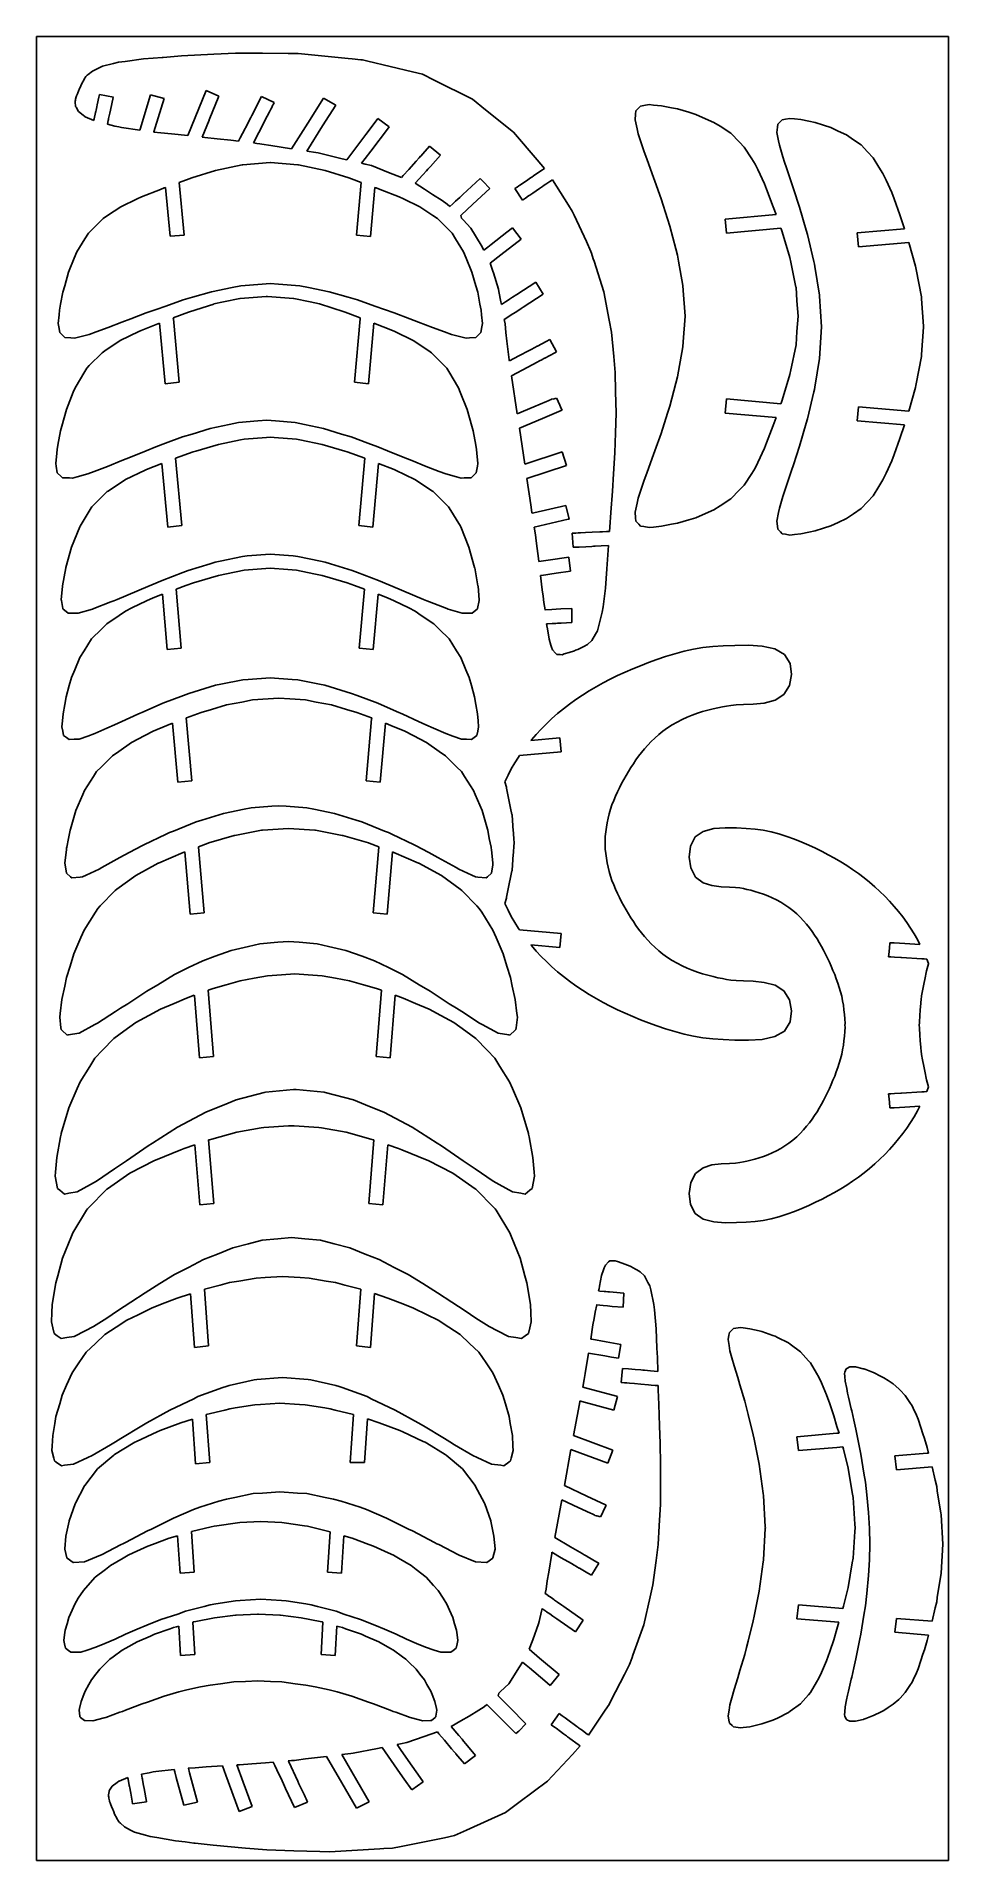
# Model space of a CAD drawing. Extents: x 0 to 48, y -96 to 0.
import ezdxf

# ---------------------------------------------------------------- set-up
doc = ezdxf.new("R2010")
doc.units = 0

msp = doc.modelspace()

# ---------------------------------------------------------------- linework, layer by layer
for p, q in [((48.022, -0.019, -0.009), (0.022, -0.019, -0.009)), ((0.022, -96.019, -0.009), (0.022, -0.019, -0.009)), ((7.66, -1.04, -0.007), (9.359, -0.949, -0.007)), ((9.359, -0.949, -0.007), (10.494, -0.899, -0.007)), ((11.91, -0.903, -0.007), (10.494, -0.899, -0.007)), ((11.91, -0.903, -0.007), (13.274, -0.917, -0.007)), ((13.274, -0.917, -0.007), (13.788, -0.922, -0.007)), ((13.788, -0.922, -0.007), (16.433, -1.177, -0.007)), ((48.022, -96.019, -0.009), (48.022, -0.019, -0.009)), ((2.734, -2.021, -0.007), (2.964, -1.837, -0.007)), ((2.964, -1.837, -0.007), (3.287, -1.678, -0.007)), ((3.287, -1.678, -0.007), (3.494, -1.585, -0.007)), ((4.07, -1.437, -0.007), (3.494, -1.585, -0.007)), ((4.332, -1.377, -0.007), (4.07, -1.437, -0.007)), ((4.332, -1.377, -0.007), (4.682, -1.335, -0.007)), ((4.682, -1.335, -0.007), (5.661, -1.198, -0.007)), ((5.661, -1.198, -0.007), (6.17, -1.162, -0.007)), ((6.637, -1.124, -0.007), (6.17, -1.162, -0.007)), ((6.637, -1.124, -0.007), (6.694, -1.119, -0.007)), ((7.66, -1.04, -0.007), (6.694, -1.119, -0.007)), ((16.433, -1.177, -0.007), (16.642, -1.197, -0.007)), ((17.095, -1.24, -0.007), (16.642, -1.197, -0.007)), ((17.095, -1.24, -0.007), (17.181, -1.248, -0.007)), ((17.181, -1.248, -0.007), (17.456, -1.314, -0.007)), ((19.807, -1.88, -0.007), (17.456, -1.314, -0.007)), ((20.336, -2.009, -0.007), (19.807, -1.88, -0.007)), ((2.254, -2.843, -0.007), (2.173, -3.032, -0.007)), ((2.254, -2.843, -0.007), (2.267, -2.814, -0.007)), ((2.267, -2.814, -0.007), (2.359, -2.61, -0.007)), ((2.412, -2.495, -0.007), (2.359, -2.61, -0.007)), ((2.412, -2.495, -0.007), (2.532, -2.286, -0.007)), ((2.539, -2.274, -0.007), (2.532, -2.286, -0.007)), ((2.624, -2.132, -0.007), (2.539, -2.274, -0.007)), ((2.624, -2.132, -0.007), (2.684, -2.06, -0.007)), ((2.734, -2.021, -0.007), (2.684, -2.06, -0.007)), ((8.959, -2.861, -0.007), (8.185, -4.756, -0.007)), ((9.623, -3.154, -0.007), (8.959, -2.861, -0.007)), ((20.336, -2.009, -0.007), (20.949, -2.318, -0.007)), ((22.962, -3.325, -0.007), (20.949, -2.318, -0.007)), ((2.067, -3.368, -0.007), (2.051, -3.431, -0.007)), ((2.051, -3.431, -0.007), (2.058, -3.486, -0.007)), ((2.075, -3.665, -0.007), (2.058, -3.486, -0.007)), ((2.067, -3.368, -0.007), (2.079, -3.322, -0.007)), ((2.078, -3.697, -0.007), (2.075, -3.665, -0.007)), ((2.104, -3.739, -0.007), (2.078, -3.697, -0.007)), ((2.079, -3.322, -0.007), (2.112, -3.189, -0.007)), ((2.237, -3.961, -0.007), (2.104, -3.739, -0.007)), ((2.122, -3.151, -0.007), (2.112, -3.189, -0.007)), ((2.122, -3.151, -0.007), (2.157, -3.07, -0.007)), ((2.157, -3.07, -0.007), (2.173, -3.032, -0.007)), ((3.197, -3.718, -0.007), (3.158, -3.895, -0.007)), ((3.197, -3.718, -0.007), (3.219, -3.62, -0.007)), ((3.309, -3.211, -0.007), (3.219, -3.62, -0.007)), ((3.309, -3.211, -0.007), (3.341, -3.07, -0.007)), ((4.069, -3.206, -0.007), (3.341, -3.07, -0.007)), ((3.918, -3.892, -0.007), (4.065, -3.224, -0.007)), ((4.065, -3.224, -0.007), (4.069, -3.206, -0.007)), ((5.582, -4.541, -0.007), (6.031, -3.091, -0.007)), ((6.746, -3.281, -0.007), (6.031, -3.091, -0.007)), ((6.274, -4.81, -0.007), (6.746, -3.281, -0.007)), ((9.623, -3.154, -0.007), (9.112, -4.412, -0.007)), ((11.357, -4.169, -0.007), (11.866, -3.178, -0.007)), ((11.866, -3.178, -0.007), (12.538, -3.488, -0.007)), ((12.4, -3.756, -0.007), (12.353, -3.848, -0.007)), ((12.4, -3.756, -0.007), (12.452, -3.656, -0.007)), ((12.489, -3.582, -0.007), (12.452, -3.656, -0.007)), ((12.538, -3.488, -0.007), (12.489, -3.582, -0.007)), ((15.125, -3.263, -0.007), (14.301, -4.574, -0.007)), ((15.079, -4.727, -0.007), (15.769, -3.627, -0.007)), ((15.125, -3.263, -0.007), (15.769, -3.627, -0.007)), ((22.962, -3.325, -0.007), (23.651, -3.881, -0.007)), ((31.728, -3.774, -0.007), (31.574, -3.938, -0.007)), ((31.728, -3.774, -0.007), (31.819, -3.681, -0.007)), ((31.819, -3.681, -0.007), (31.983, -3.652, -0.007)), ((32.266, -3.603, -0.007), (31.983, -3.652, -0.007)), ((32.503, -3.626, -0.007), (32.266, -3.603, -0.007)), ((32.503, -3.626, -0.007), (32.915, -3.667, -0.007)), ((33.444, -3.771, -0.007), (32.915, -3.667, -0.007)), ((33.444, -3.771, -0.007), (33.763, -3.834, -0.007)), ((33.763, -3.834, -0.007), (34.353, -4.01, -0.007)), ((2.481, -4.163, -0.007), (2.237, -3.961, -0.007)), ((2.562, -4.232, -0.007), (2.481, -4.163, -0.007)), ((2.581, -4.24, -0.007), (2.562, -4.232, -0.007)), ((3.039, -4.435, -0.007), (2.581, -4.24, -0.007)), ((3.039, -4.435, -0.007), (3.044, -4.412, -0.007)), ((3.046, -4.402, -0.007), (3.044, -4.412, -0.007)), ((3.046, -4.402, -0.007), (3.057, -4.352, -0.007)), ((3.057, -4.352, -0.007), (3.13, -4.024, -0.007)), ((3.13, -4.024, -0.007), (3.141, -3.971, -0.007)), ((3.141, -3.971, -0.007), (3.158, -3.895, -0.007)), ((3.798, -4.435, -0.007), (3.752, -4.64, -0.007)), ((4.151, -4.737, -0.007), (3.752, -4.64, -0.007)), ((3.798, -4.435, -0.007), (3.81, -4.38, -0.007)), ((3.81, -4.38, -0.007), (3.818, -4.341, -0.007)), ((3.818, -4.341, -0.007), (3.882, -4.053, -0.007)), ((3.918, -3.892, -0.007), (3.882, -4.053, -0.007)), ((4.151, -4.737, -0.007), (4.36, -4.782, -0.007)), ((4.504, -4.804, -0.007), (4.36, -4.782, -0.007)), ((5.582, -4.541, -0.007), (5.491, -4.838, -0.007)), ((7.989, -5.236, -0.007), (8.184, -4.759, -0.007)), ((8.184, -4.759, -0.007), (8.185, -4.756, -0.007)), ((8.745, -5.315, -0.007), (9.11, -4.417, -0.007)), ((9.112, -4.412, -0.007), (9.11, -4.417, -0.007)), ((10.865, -5.129, -0.007), (11.155, -4.564, -0.007)), ((11.155, -4.564, -0.007), (11.233, -4.412, -0.007)), ((11.295, -4.29, -0.007), (11.233, -4.412, -0.007)), ((11.357, -4.169, -0.007), (11.295, -4.29, -0.007)), ((11.984, -4.569, -0.007), (11.468, -5.575, -0.007)), ((11.984, -4.569, -0.007), (12.048, -4.445, -0.007)), ((12.048, -4.445, -0.007), (12.285, -3.981, -0.007)), ((12.285, -3.981, -0.007), (12.353, -3.848, -0.007)), ((13.451, -5.929, -0.007), (14.301, -4.574, -0.007)), ((14.246, -6.053, -0.007), (15.079, -4.727, -0.007)), ((17.992, -4.342, -0.007), (17.58, -4.886, -0.007)), ((18.577, -4.781, -0.007), (17.992, -4.342, -0.007)), ((18.541, -4.828, -0.007), (18.577, -4.781, -0.007)), ((23.651, -3.881, -0.007), (25.12, -5.055, -0.007)), ((31.556, -4.104, -0.007), (31.532, -4.412, -0.007)), ((31.532, -4.412, -0.007), (31.642, -4.887, -0.007)), ((31.556, -4.104, -0.007), (31.574, -3.938, -0.007)), ((34.353, -4.01, -0.007), (34.716, -4.12, -0.007)), ((35.074, -4.277, -0.007), (34.716, -4.12, -0.007)), ((35.074, -4.277, -0.007), (35.678, -4.538, -0.007)), ((35.999, -4.747, -0.007), (35.678, -4.538, -0.007)), ((35.999, -4.747, -0.007), (36.559, -5.105, -0.007)), ((39.013, -4.797, -0.007), (38.983, -5.072, -0.007)), ((39.013, -4.797, -0.007), (39.035, -4.637, -0.007)), ((39.035, -4.637, -0.007), (39.174, -4.494, -0.007)), ((39.174, -4.494, -0.007), (39.268, -4.402, -0.007)), ((39.436, -4.372, -0.007), (39.268, -4.402, -0.007)), ((39.436, -4.372, -0.007), (39.677, -4.331, -0.007)), ((39.923, -4.356, -0.007), (39.677, -4.331, -0.007)), ((40.256, -4.391, -0.007), (39.923, -4.356, -0.007)), ((40.256, -4.391, -0.007), (40.665, -4.478, -0.007)), ((40.665, -4.478, -0.007), (40.999, -4.549, -0.007)), ((40.999, -4.549, -0.007), (41.437, -4.689, -0.007)), ((41.437, -4.689, -0.007), (41.825, -4.814, -0.007)), ((4.504, -4.804, -0.007), (5.456, -4.947, -0.007)), ((5.456, -4.947, -0.007), (5.491, -4.838, -0.007)), ((6.199, -5.053, -0.007), (6.201, -5.046, -0.007)), ((6.56, -5.086, -0.007), (6.199, -5.053, -0.007)), ((6.274, -4.81, -0.007), (6.201, -5.046, -0.007)), ((7.136, -5.146, -0.007), (6.56, -5.086, -0.007)), ((7.989, -5.236, -0.007), (7.136, -5.146, -0.007)), ((8.753, -5.316, -0.007), (8.745, -5.315, -0.007)), ((8.753, -5.316, -0.007), (8.88, -5.328, -0.007)), ((9.533, -5.401, -0.007), (8.88, -5.328, -0.007)), ((9.533, -5.401, -0.007), (10.252, -5.484, -0.007)), ((10.66, -5.531, -0.007), (10.252, -5.484, -0.007)), ((10.748, -5.358, -0.007), (10.66, -5.531, -0.007)), ((10.748, -5.358, -0.007), (10.865, -5.129, -0.007)), ((11.447, -5.617, -0.007), (11.445, -5.621, -0.007)), ((11.445, -5.621, -0.007), (11.617, -5.643, -0.007)), ((11.447, -5.617, -0.007), (11.468, -5.575, -0.007)), ((11.771, -5.663, -0.007), (11.617, -5.643, -0.007)), ((11.876, -5.68, -0.007), (11.771, -5.663, -0.007)), ((12.348, -5.757, -0.007), (11.876, -5.68, -0.007)), ((12.348, -5.757, -0.007), (13.451, -5.929, -0.007)), ((16.355, -6.507, -0.007), (17.359, -5.178, -0.007)), ((17.58, -4.886, -0.007), (17.359, -5.178, -0.007)), ((17.62, -6.048, -0.007), (18.541, -4.828, -0.007)), ((26.376, -6.503, -0.007), (25.12, -5.055, -0.007)), ((31.696, -5.142, -0.007), (31.642, -4.887, -0.007)), ((31.907, -5.77, -0.007), (31.696, -5.142, -0.007)), ((36.559, -5.105, -0.007), (37.019, -5.581, -0.007)), ((37.266, -5.837, -0.007), (37.019, -5.581, -0.007)), ((39.074, -5.514, -0.007), (38.983, -5.072, -0.007)), ((39.074, -5.514, -0.007), (39.118, -5.743, -0.007)), ((39.31, -6.357, -0.007), (39.118, -5.743, -0.007)), ((42.218, -4.999, -0.007), (41.825, -4.814, -0.007)), ((42.657, -5.201, -0.007), (42.218, -4.999, -0.007)), ((43.016, -5.45, -0.007), (42.657, -5.201, -0.007)), ((43.422, -5.724, -0.007), (43.016, -5.45, -0.007)), ((43.762, -6.089, -0.007), (43.422, -5.724, -0.007)), ((12.316, -6.645, -0.007), (10.875, -6.769, -0.007)), ((12.316, -6.645, -0.007), (12.327, -6.644, -0.007)), ((12.327, -6.644, -0.007), (12.338, -6.645, -0.007)), ((12.338, -6.645, -0.007), (13.779, -6.769, -0.007)), ((14.246, -6.053, -0.007), (14.724, -6.128, -0.007)), ((14.724, -6.128, -0.007), (14.845, -6.147, -0.007)), ((16.117, -6.451, -0.007), (14.845, -6.147, -0.007)), ((16.355, -6.507, -0.007), (16.117, -6.451, -0.007)), ((17.328, -6.436, -0.007), (17.136, -6.69, -0.007)), ((17.321, -6.733, -0.007), (17.136, -6.69, -0.007)), ((17.328, -6.436, -0.007), (17.62, -6.048, -0.007)), ((19.616, -7.011, -0.007), (20.011, -6.574, -0.007)), ((20.011, -6.574, -0.007), (20.17, -6.398, -0.007)), ((20.17, -6.398, -0.007), (20.235, -6.326, -0.007)), ((20.235, -6.326, -0.007), (20.242, -6.318, -0.007)), ((20.359, -6.189, -0.007), (20.242, -6.318, -0.007)), ((20.359, -6.189, -0.007), (20.713, -5.798, -0.007)), ((20.713, -5.798, -0.007), (21.28, -6.272, -0.007)), ((20.755, -6.854, -0.007), (21.28, -6.272, -0.007)), ((26.759, -6.965, -0.007), (26.376, -6.503, -0.007)), ((32.012, -6.097, -0.007), (31.907, -5.77, -0.007)), ((32.141, -6.464, -0.007), (32.012, -6.097, -0.007)), ((32.141, -6.464, -0.007), (32.429, -7.246, -0.007)), ((37.665, -6.453, -0.007), (37.266, -5.837, -0.007)), ((37.665, -6.453, -0.007), (37.844, -6.731, -0.007)), ((39.392, -6.634, -0.007), (39.31, -6.357, -0.007)), ((39.392, -6.634, -0.007), (39.49, -6.938, -0.007)), ((44.048, -6.399, -0.007), (43.762, -6.089, -0.007)), ((44.048, -6.399, -0.007), (44.359, -6.892, -0.007)), ((8.059, -7.505, -0.007), (7.54, -7.697, -0.007)), ((8.198, -7.464, -0.007), (8.059, -7.505, -0.007)), ((8.198, -7.464, -0.007), (9.444, -7.077, -0.007)), ((9.444, -7.077, -0.007), (10.841, -6.775, -0.007)), ((10.875, -6.769, -0.007), (10.841, -6.775, -0.007)), ((13.779, -6.769, -0.007), (13.813, -6.775, -0.007)), ((13.813, -6.775, -0.007), (15.211, -7.077, -0.007)), ((16.456, -7.464, -0.007), (15.211, -7.077, -0.007)), ((16.456, -7.464, -0.007), (16.596, -7.505, -0.007)), ((17.114, -7.697, -0.007), (16.596, -7.505, -0.007)), ((17.321, -6.733, -0.007), (17.647, -6.81, -0.007)), ((17.647, -6.81, -0.007), (18.548, -7.171, -0.007)), ((18.548, -7.171, -0.007), (19.229, -7.441, -0.007)), ((19.229, -7.441, -0.007), (19.318, -7.342, -0.007)), ((19.616, -7.011, -0.007), (19.318, -7.342, -0.007)), ((19.951, -7.745, -0.007), (20.36, -7.292, -0.007)), ((20.36, -7.292, -0.007), (20.541, -7.092, -0.007)), ((20.622, -7.001, -0.007), (20.541, -7.092, -0.007)), ((20.622, -7.001, -0.007), (20.755, -6.854, -0.007)), ((22.464, -8.33, -0.007), (23.366, -7.492, -0.007)), ((23.513, -7.633, -0.007), (23.366, -7.492, -0.007)), ((23.875, -8.028, -0.007), (23.513, -7.633, -0.007)), ((25.875, -7.567, -0.007), (25.7, -7.686, -0.007)), ((25.875, -7.567, -0.007), (26.027, -7.464, -0.007)), ((26.027, -7.464, -0.007), (26.09, -7.421, -0.007)), ((26.09, -7.421, -0.007), (26.188, -7.355, -0.007)), ((26.204, -7.343, -0.007), (26.188, -7.355, -0.007)), ((26.662, -7.031, -0.007), (26.204, -7.343, -0.007)), ((26.759, -6.965, -0.007), (26.662, -7.031, -0.007)), ((27.034, -7.657, -0.007), (26.835, -7.793, -0.007)), ((27.034, -7.657, -0.007), (27.121, -7.598, -0.007)), ((27.121, -7.598, -0.007), (27.148, -7.58, -0.007)), ((27.148, -7.58, -0.007), (27.182, -7.556, -0.007)), ((27.182, -7.556, -0.007), (28.014, -8.889, -0.007)), ((32.563, -7.641, -0.007), (32.429, -7.246, -0.007)), ((32.894, -8.557, -0.007), (32.563, -7.641, -0.007)), ((37.979, -7.019, -0.007), (37.844, -6.731, -0.007)), ((38.34, -7.78, -0.007), (37.979, -7.019, -0.007)), ((39.761, -7.728, -0.007), (39.49, -6.938, -0.007)), ((44.572, -7.235, -0.007), (44.359, -6.892, -0.007)), ((44.732, -7.588, -0.007), (44.572, -7.235, -0.007)), ((44.732, -7.588, -0.007), (45.033, -8.237, -0.007)), ((4.464, -8.98, -0.007), (5.316, -8.57, -0.007)), ((5.543, -8.461, -0.007), (5.316, -8.57, -0.007)), ((6.548, -8.065, -0.007), (5.543, -8.461, -0.007)), ((6.748, -7.988, -0.007), (6.548, -8.065, -0.007)), ((6.748, -7.988, -0.007), (6.821, -7.962, -0.007)), ((6.821, -7.962, -0.007), (7.054, -10.537, -0.007)), ((7.789, -10.474, -0.007), (7.54, -7.697, -0.007)), ((16.865, -10.474, -0.007), (17.114, -7.702, -0.007)), ((17.114, -7.702, -0.007), (17.114, -7.697, -0.007)), ((17.833, -7.962, -0.007), (17.602, -10.543, -0.007)), ((17.906, -7.988, -0.007), (17.833, -7.962, -0.007)), ((17.906, -7.988, -0.007), (18.107, -8.065, -0.007)), ((18.107, -8.065, -0.007), (19.111, -8.461, -0.007)), ((19.338, -8.57, -0.007), (19.111, -8.461, -0.007)), ((19.338, -8.57, -0.007), (20.19, -8.98, -0.007)), ((19.951, -7.745, -0.007), (20.435, -8.057, -0.007)), ((20.864, -8.328, -0.007), (20.435, -8.057, -0.007)), ((20.864, -8.328, -0.007), (21.373, -8.65, -0.007)), ((22.204, -8.573, -0.007), (22.083, -8.685, -0.007)), ((22.204, -8.573, -0.007), (22.297, -8.486, -0.007)), ((22.297, -8.486, -0.007), (22.464, -8.33, -0.007)), ((23.875, -8.028, -0.007), (22.993, -8.849, -0.007)), ((25.202, -8.025, -0.007), (25.322, -7.944, -0.007)), ((25.599, -8.641, -0.007), (25.202, -8.025, -0.007)), ((25.409, -7.884, -0.007), (25.322, -7.944, -0.007)), ((25.463, -7.848, -0.007), (25.409, -7.884, -0.007)), ((25.463, -7.848, -0.007), (25.7, -7.686, -0.007)), ((25.761, -8.524, -0.007), (25.599, -8.641, -0.007)), ((25.761, -8.524, -0.007), (25.925, -8.412, -0.007)), ((25.925, -8.412, -0.007), (25.993, -8.366, -0.007)), ((26.148, -8.261, -0.007), (25.993, -8.366, -0.007)), ((26.148, -8.261, -0.007), (26.489, -8.028, -0.007)), ((26.551, -7.986, -0.007), (26.489, -8.028, -0.007)), ((26.551, -7.986, -0.007), (26.603, -7.95, -0.007)), ((26.603, -7.95, -0.007), (26.651, -7.918, -0.007)), ((26.747, -7.853, -0.007), (26.651, -7.918, -0.007)), ((26.835, -7.793, -0.007), (26.747, -7.853, -0.007)), ((33.241, -9.618, -0.007), (32.894, -8.557, -0.007)), ((38.34, -7.78, -0.007), (38.442, -8.05, -0.007)), ((38.8, -8.977, -0.007), (38.442, -8.05, -0.007)), ((39.761, -7.728, -0.007), (39.855, -8.033, -0.007)), ((40.177, -9.005, -0.007), (39.855, -8.033, -0.007)), ((45.033, -8.237, -0.007), (45.153, -8.572, -0.007)), ((45.153, -8.572, -0.007), (45.465, -9.407, -0.007)), ((3.529, -9.599, -0.007), (2.969, -10.156, -0.007)), ((3.765, -9.442, -0.007), (3.529, -9.599, -0.007)), ((3.765, -9.442, -0.007), (4.464, -8.98, -0.007)), ((20.19, -8.98, -0.007), (20.889, -9.442, -0.007)), ((20.889, -9.442, -0.007), (21.125, -9.599, -0.007)), ((21.125, -9.599, -0.007), (21.685, -10.156, -0.007)), ((21.373, -8.65, -0.007), (21.644, -8.837, -0.007)), ((21.776, -8.971, -0.007), (21.644, -8.837, -0.007)), ((21.776, -8.971, -0.007), (21.93, -8.827, -0.007)), ((21.93, -8.827, -0.007), (22.083, -8.685, -0.007)), ((22.358, -9.441, -0.007), (22.371, -9.428, -0.007)), ((22.358, -9.441, -0.007), (22.384, -9.589, -0.007)), ((22.993, -8.849, -0.007), (22.371, -9.428, -0.007)), ((22.384, -9.589, -0.007), (22.471, -9.677, -0.007)), ((28.212, -9.206, -0.007), (28.014, -8.889, -0.007)), ((28.212, -9.206, -0.007), (28.315, -9.427, -0.007)), ((28.315, -9.427, -0.007), (28.964, -10.815, -0.007)), ((38.947, -9.392, -0.007), (36.259, -9.628, -0.007)), ((38.947, -9.392, -0.007), (38.8, -8.977, -0.007)), ((40.534, -10.221, -0.007), (40.177, -9.005, -0.007)), ((45.709, -10.135, -0.007), (45.465, -9.407, -0.007)), ((2.754, -10.37, -0.007), (2.572, -10.664, -0.007)), ((2.969, -10.156, -0.007), (2.754, -10.37, -0.007)), ((7.789, -10.474, -0.007), (7.054, -10.537, -0.007)), ((16.865, -10.474, -0.007), (17.602, -10.543, -0.007)), ((21.685, -10.156, -0.007), (21.901, -10.37, -0.007)), ((22.082, -10.664, -0.007), (21.901, -10.37, -0.007)), ((22.471, -9.677, -0.007), (22.889, -10.105, -0.007)), ((23.418, -11.009, -0.007), (22.889, -10.105, -0.007)), ((23.947, -10.972, -0.007), (24.776, -10.325, -0.007)), ((25.07, -10.095, -0.007), (24.776, -10.325, -0.007)), ((25.07, -10.095, -0.007), (25.526, -10.679, -0.007)), ((33.356, -9.997, -0.007), (33.241, -9.618, -0.007)), ((33.678, -11.2, -0.007), (33.356, -9.997, -0.007)), ((36.337, -10.366, -0.007), (36.259, -9.628, -0.007)), ((39.203, -10.113, -0.007), (36.337, -10.366, -0.007)), ((39.203, -10.113, -0.007), (39.212, -10.138, -0.007)), ((39.212, -10.138, -0.007), (39.269, -10.308, -0.007)), ((39.664, -11.649, -0.007), (39.269, -10.308, -0.007)), ((40.534, -10.221, -0.007), (40.594, -10.444, -0.007)), ((40.594, -10.444, -0.007), (40.932, -11.866, -0.007)), ((43.206, -10.352, -0.007), (45.703, -10.136, -0.007)), ((43.276, -11.089, -0.007), (43.206, -10.352, -0.007)), ((45.709, -10.135, -0.007), (45.703, -10.136, -0.007)), ((2.012, -11.688, -0.007), (2.153, -11.347, -0.007)), ((2.572, -10.664, -0.007), (2.153, -11.347, -0.007)), ((22.082, -10.664, -0.007), (22.501, -11.347, -0.007)), ((22.642, -11.688, -0.007), (22.501, -11.347, -0.007)), ((23.572, -11.266, -0.007), (23.418, -11.009, -0.007)), ((23.769, -11.112, -0.007), (23.572, -11.266, -0.007)), ((23.769, -11.112, -0.007), (23.947, -10.972, -0.007)), ((23.897, -11.951, -0.007), (24.461, -11.511, -0.007)), ((25.526, -10.679, -0.007), (24.461, -11.511, -0.007)), ((29.205, -11.337, -0.007), (28.964, -10.815, -0.007)), ((29.205, -11.337, -0.007), (29.235, -11.431, -0.007)), ((29.235, -11.431, -0.007), (29.326, -11.719, -0.007)), ((33.759, -11.529, -0.007), (33.678, -11.2, -0.007)), ((43.276, -11.089, -0.007), (45.933, -10.859, -0.007)), ((45.933, -10.859, -0.007), (45.94, -10.858, -0.007)), ((46.28, -12.099, -0.007), (45.94, -10.858, -0.007)), ((1.508, -13.141, -0.007), (1.711, -12.421, -0.007)), ((1.711, -12.421, -0.007), (2.012, -11.688, -0.007)), ((22.943, -12.421, -0.007), (22.642, -11.688, -0.007)), ((23.147, -13.141, -0.007), (22.943, -12.421, -0.007)), ((23.897, -11.951, -0.007), (24.041, -12.372, -0.007)), ((24.041, -12.372, -0.007), (24.071, -12.46, -0.007)), ((24.071, -12.46, -0.007), (24.34, -13.315, -0.007)), ((29.366, -11.846, -0.007), (29.326, -11.719, -0.007)), ((29.876, -13.462, -0.007), (29.366, -11.846, -0.007)), ((33.759, -11.529, -0.007), (33.811, -11.836, -0.007)), ((33.811, -11.836, -0.007), (34.047, -13.117, -0.007)), ((39.688, -11.734, -0.007), (39.664, -11.649, -0.007)), ((39.688, -11.734, -0.007), (39.702, -11.812, -0.007)), ((39.702, -11.812, -0.007), (39.99, -13.219, -0.007)), ((40.961, -12, -0.007), (40.932, -11.866, -0.007)), ((40.979, -12.123, -0.007), (40.961, -12, -0.007)), ((41.225, -13.631, -0.007), (40.979, -12.123, -0.007)), ((46.305, -12.199, -0.007), (46.28, -12.099, -0.007)), ((46.305, -12.199, -0.007), (46.321, -12.288, -0.007)), ((46.321, -12.288, -0.007), (46.593, -13.729, -0.007)), ((1.41, -13.482, -0.007), (1.508, -13.141, -0.007)), ((9.234, -13.451, -0.007), (10.317, -13.231, -0.007)), ((10.771, -13.146, -0.007), (10.317, -13.231, -0.007)), ((10.771, -13.146, -0.007), (11.898, -13.056, -0.007)), ((12.327, -13.024, -0.007), (11.898, -13.056, -0.007)), ((12.327, -13.024, -0.007), (12.757, -13.056, -0.007)), ((12.757, -13.056, -0.007), (13.883, -13.146, -0.007)), ((13.883, -13.146, -0.007), (14.337, -13.231, -0.007)), ((15.42, -13.451, -0.007), (14.337, -13.231, -0.007)), ((23.244, -13.482, -0.007), (23.147, -13.141, -0.007)), ((24.364, -13.442, -0.007), (24.34, -13.315, -0.007)), ((26.302, -12.951, -0.007), (25.302, -13.601, -0.007)), ((26.302, -12.951, -0.007), (26.69, -13.583, -0.007)), ((34.047, -13.117, -0.007), (34.065, -13.381, -0.007)), ((34.065, -13.381, -0.007), (34.163, -14.732, -0.007)), ((40.004, -13.22, -0.007), (39.99, -13.219, -0.007)), ((40.004, -13.22, -0.007), (40.047, -13.924, -0.007)), ((1.292, -14.111, -0.007), (1.233, -14.421, -0.007)), ((1.292, -14.111, -0.007), (1.41, -13.482, -0.007)), ((6.313, -14.38, -0.007), (5.802, -14.569, -0.007)), ((6.823, -14.209, -0.007), (6.313, -14.38, -0.007)), ((6.823, -14.209, -0.007), (7.739, -13.882, -0.007)), ((8.234, -13.747, -0.007), (7.739, -13.882, -0.007)), ((9.363, -14.101, -0.007), (8.078, -14.508, -0.007)), ((9.234, -13.451, -0.007), (8.234, -13.747, -0.007)), ((9.364, -14.087, -0.007), (9.363, -14.101, -0.007)), ((9.364, -14.087, -0.007), (9.86, -13.991, -0.007)), ((9.86, -13.991, -0.007), (10.721, -13.815, -0.007)), ((10.744, -13.81, -0.007), (10.721, -13.815, -0.007)), ((10.744, -13.81, -0.007), (12.103, -13.701, -0.007)), ((12.103, -13.701, -0.007), (12.143, -13.697, -0.007)), ((12.143, -13.697, -0.007), (12.182, -13.701, -0.007)), ((13.542, -13.81, -0.007), (12.182, -13.701, -0.007)), ((13.542, -13.81, -0.007), (13.565, -13.815, -0.007)), ((13.565, -13.815, -0.007), (14.426, -13.991, -0.007)), ((14.921, -14.087, -0.007), (14.426, -13.991, -0.007)), ((14.921, -14.087, -0.007), (16.208, -14.508, -0.007)), ((16.42, -13.747, -0.007), (15.42, -13.451, -0.007)), ((16.42, -13.747, -0.007), (16.915, -13.882, -0.007)), ((16.915, -13.882, -0.007), (17.831, -14.209, -0.007)), ((17.831, -14.209, -0.007), (18.341, -14.38, -0.007)), ((18.341, -14.38, -0.007), (18.852, -14.569, -0.007)), ((23.244, -13.482, -0.007), (23.363, -14.111, -0.007)), ((23.363, -14.111, -0.007), (23.421, -14.421, -0.007)), ((24.364, -13.442, -0.007), (24.469, -13.977, -0.007)), ((24.498, -14.123, -0.007), (24.469, -13.977, -0.007)), ((24.545, -14.093, -0.007), (24.498, -14.123, -0.007)), ((24.545, -14.093, -0.007), (24.707, -13.987, -0.007)), ((24.707, -13.987, -0.007), (24.744, -13.964, -0.007)), ((24.744, -13.964, -0.007), (24.921, -13.849, -0.007)), ((24.921, -13.849, -0.007), (25.082, -13.744, -0.007)), ((25.082, -13.744, -0.007), (25.302, -13.601, -0.007)), ((25.3, -14.485, -0.007), (25.531, -14.335, -0.007)), ((25.642, -14.263, -0.007), (25.531, -14.335, -0.007)), ((26.69, -13.583, -0.007), (25.642, -14.263, -0.007)), ((29.876, -13.462, -0.007), (30.161, -14.944, -0.007)), ((40.047, -13.924, -0.007), (40.109, -14.732, -0.007)), ((41.225, -13.631, -0.007), (41.228, -13.681, -0.007)), ((41.228, -13.681, -0.007), (41.331, -15.296, -0.007)), ((46.593, -13.729, -0.007), (46.601, -13.832, -0.007)), ((46.601, -13.832, -0.007), (46.703, -15.268, -0.007)), ((1.21, -14.665, -0.007), (1.164, -15.129, -0.007)), ((1.164, -15.129, -0.007), (1.193, -15.297, -0.007)), ((1.193, -15.297, -0.007), (1.245, -15.607, -0.007)), ((1.233, -14.421, -0.007), (1.21, -14.665, -0.007)), ((3.796, -15.344, -0.007), (3.163, -15.569, -0.007)), ((4.52, -15.062, -0.007), (3.796, -15.344, -0.007)), ((4.984, -14.886, -0.007), (4.52, -15.062, -0.007)), ((5.802, -14.569, -0.007), (4.984, -14.886, -0.007)), ((6.504, -15.1, -0.007), (5.53, -15.488, -0.007)), ((6.504, -15.1, -0.007), (6.791, -18.293, -0.007)), ((7.222, -14.827, -0.007), (8.019, -14.526, -0.007)), ((7.222, -14.827, -0.007), (7.227, -14.879, -0.007)), ((7.528, -18.214, -0.007), (7.227, -14.879, -0.007)), ((8.019, -14.526, -0.007), (8.078, -14.508, -0.007)), ((16.208, -14.508, -0.007), (16.266, -14.526, -0.007)), ((16.266, -14.526, -0.007), (17.064, -14.827, -0.007)), ((17.059, -14.878, -0.007), (16.758, -18.214, -0.007)), ((17.059, -14.878, -0.007), (17.064, -14.827, -0.007)), ((17.782, -15.1, -0.007), (17.495, -18.293, -0.007)), ((17.782, -15.1, -0.007), (18.756, -15.488, -0.007)), ((19.671, -14.886, -0.007), (18.852, -14.569, -0.007)), ((19.671, -14.886, -0.007), (20.134, -15.062, -0.007)), ((20.134, -15.062, -0.007), (20.858, -15.344, -0.007)), ((20.858, -15.344, -0.007), (21.491, -15.569, -0.007)), ((23.462, -15.297, -0.007), (23.409, -15.607, -0.007)), ((23.421, -14.421, -0.007), (23.444, -14.665, -0.007)), ((23.49, -15.129, -0.007), (23.444, -14.665, -0.007)), ((23.462, -15.297, -0.007), (23.49, -15.129, -0.007)), ((24.773, -14.827, -0.007), (24.641, -14.912, -0.007)), ((24.68, -15.143, -0.007), (24.641, -14.912, -0.007)), ((24.68, -15.143, -0.007), (24.724, -15.59, -0.007)), ((24.783, -14.82, -0.007), (24.773, -14.827, -0.007)), ((24.783, -14.82, -0.007), (24.95, -14.712, -0.007)), ((24.95, -14.712, -0.007), (25.101, -14.614, -0.007)), ((25.135, -14.592, -0.007), (25.101, -14.614, -0.007)), ((25.135, -14.592, -0.007), (25.3, -14.485, -0.007)), ((30.161, -14.944, -0.007), (30.284, -15.583, -0.007)), ((34.163, -14.732, -0.007), (34.065, -16.084, -0.007)), ((40.109, -14.732, -0.007), (40.047, -15.54, -0.007)), ((41.331, -15.296, -0.007), (41.225, -16.962, -0.007)), ((46.601, -16.76, -0.007), (46.703, -15.324, -0.007)), ((46.703, -15.268, -0.007), (46.705, -15.296, -0.007)), ((46.705, -15.296, -0.007), (46.703, -15.324, -0.007)), ((1.42, -15.767, -0.007), (1.245, -15.607, -0.007)), ((1.516, -15.859, -0.007), (1.42, -15.767, -0.007)), ((1.837, -15.874, -0.007), (1.516, -15.859, -0.007)), ((1.837, -15.874, -0.007), (2.019, -15.889, -0.007)), ((2.298, -15.822, -0.007), (2.019, -15.889, -0.007)), ((2.794, -15.697, -0.007), (2.298, -15.822, -0.007)), ((2.794, -15.697, -0.007), (3.163, -15.569, -0.007)), ((4.435, -16.02, -0.007), (3.613, -16.568, -0.007)), ((4.435, -16.02, -0.007), (5.404, -15.549, -0.007)), ((5.404, -15.549, -0.007), (5.53, -15.488, -0.007)), ((18.756, -15.488, -0.007), (18.882, -15.549, -0.007)), ((18.882, -15.549, -0.007), (19.851, -16.02, -0.007)), ((20.672, -16.568, -0.007), (19.851, -16.02, -0.007)), ((21.491, -15.569, -0.007), (21.861, -15.697, -0.007)), ((21.861, -15.697, -0.007), (22.357, -15.822, -0.007)), ((22.635, -15.889, -0.007), (22.357, -15.822, -0.007)), ((22.817, -15.874, -0.007), (22.635, -15.889, -0.007)), ((22.817, -15.874, -0.007), (23.138, -15.859, -0.007)), ((23.138, -15.859, -0.007), (23.234, -15.767, -0.007)), ((23.409, -15.607, -0.007), (23.234, -15.767, -0.007)), ((24.724, -15.59, -0.007), (24.782, -16.05, -0.007)), ((24.906, -17.042, -0.007), (24.782, -16.05, -0.007)), ((26.252, -16.386, -0.007), (26.378, -16.319, -0.007)), ((26.378, -16.319, -0.007), (26.388, -16.313, -0.007)), ((26.846, -16.07, -0.007), (26.388, -16.313, -0.007)), ((27.039, -15.967, -0.007), (26.846, -16.07, -0.007)), ((27.039, -15.967, -0.007), (27.395, -16.616, -0.007)), ((30.284, -15.583, -0.007), (30.404, -16.859, -0.007)), ((34.065, -16.084, -0.007), (34.047, -16.347, -0.007)), ((39.702, -17.653, -0.007), (40.004, -16.245, -0.007)), ((40.047, -15.54, -0.007), (40.004, -16.245, -0.007)), ((3.474, -16.661, -0.007), (2.801, -17.338, -0.007)), ((3.474, -16.661, -0.007), (3.613, -16.568, -0.007)), ((20.812, -16.661, -0.007), (20.672, -16.568, -0.007)), ((20.812, -16.661, -0.007), (21.485, -17.338, -0.007)), ((24.911, -17.098, -0.007), (24.906, -17.042, -0.007)), ((24.911, -17.098, -0.007), (24.914, -17.097, -0.007)), ((25.41, -16.833, -0.007), (24.914, -17.097, -0.007)), ((25.41, -16.833, -0.007), (25.959, -16.542, -0.007)), ((26.379, -17.157, -0.007), (25.882, -17.421, -0.007)), ((25.959, -16.542, -0.007), (26.097, -16.468, -0.007)), ((26.097, -16.468, -0.007), (26.223, -16.401, -0.007)), ((26.252, -16.386, -0.007), (26.223, -16.401, -0.007)), ((26.379, -17.157, -0.007), (26.504, -17.09, -0.007)), ((26.504, -17.09, -0.007), (26.618, -17.029, -0.007)), ((26.618, -17.029, -0.007), (26.644, -17.016, -0.007)), ((26.644, -17.016, -0.007), (26.758, -16.955, -0.007)), ((26.768, -16.95, -0.007), (26.758, -16.955, -0.007)), ((26.768, -16.95, -0.007), (27.3, -16.667, -0.007)), ((27.3, -16.667, -0.007), (27.395, -16.616, -0.007)), ((30.404, -16.859, -0.007), (30.482, -17.707, -0.007)), ((33.811, -17.628, -0.007), (34.047, -16.347, -0.007)), ((40.979, -18.469, -0.007), (41.225, -16.962, -0.007)), ((46.595, -16.863, -0.007), (46.321, -18.304, -0.007)), ((46.595, -16.863, -0.007), (46.601, -16.76, -0.007)), ((2.051, -18.504, -0.007), (2.561, -17.655, -0.007)), ((2.671, -17.471, -0.007), (2.561, -17.655, -0.007)), ((2.801, -17.338, -0.007), (2.671, -17.471, -0.007)), ((7.528, -18.214, -0.007), (6.791, -18.293, -0.007)), ((17.495, -18.293, -0.007), (16.758, -18.214, -0.007)), ((21.614, -17.471, -0.007), (21.485, -17.338, -0.007)), ((21.725, -17.655, -0.007), (21.614, -17.471, -0.007)), ((22.234, -18.504, -0.007), (21.725, -17.655, -0.007)), ((25.882, -17.421, -0.007), (25.029, -17.875, -0.007)), ((25.324, -19.878, -0.007), (25.029, -17.875, -0.007)), ((30.482, -17.707, -0.007), (30.501, -18.695, -0.007)), ((33.759, -17.936, -0.007), (33.678, -18.265, -0.007)), ((33.759, -17.936, -0.007), (33.811, -17.628, -0.007)), ((39.664, -17.815, -0.007), (39.269, -19.157, -0.007)), ((39.664, -17.815, -0.007), (39.688, -17.73, -0.007)), ((39.688, -17.73, -0.007), (39.702, -17.653, -0.007)), ((1.961, -18.73, -0.007), (1.595, -19.643, -0.007)), ((2.051, -18.504, -0.007), (1.961, -18.73, -0.007)), ((22.234, -18.504, -0.007), (22.325, -18.73, -0.007)), ((22.325, -18.73, -0.007), (22.69, -19.643, -0.007)), ((26.867, -19.231, -0.007), (26.948, -19.195, -0.007)), ((26.948, -19.195, -0.007), (27.022, -19.162, -0.007)), ((27.022, -19.162, -0.007), (27.101, -19.126, -0.007)), ((27.101, -19.126, -0.007), (27.105, -19.124, -0.007)), ((27.165, -19.097, -0.007), (27.105, -19.124, -0.007)), ((27.195, -19.101, -0.007), (27.165, -19.097, -0.007)), ((27.398, -19.05, -0.007), (27.195, -19.101, -0.007)), ((27.398, -19.05, -0.007), (27.472, -19.214, -0.007)), ((30.525, -19.84, -0.007), (30.501, -18.695, -0.007)), ((33.678, -18.265, -0.007), (33.356, -19.467, -0.007)), ((36.259, -19.836, -0.007), (36.337, -19.098, -0.007)), ((36.337, -19.098, -0.007), (39.203, -19.352, -0.007)), ((39.269, -19.157, -0.007), (39.212, -19.326, -0.007)), ((40.594, -20.148, -0.007), (40.932, -18.726, -0.007)), ((40.961, -18.592, -0.007), (40.932, -18.726, -0.007)), ((40.979, -18.469, -0.007), (40.961, -18.592, -0.007)), ((46.28, -18.493, -0.007), (45.94, -19.734, -0.007)), ((46.305, -18.393, -0.007), (46.28, -18.493, -0.007)), ((46.321, -18.304, -0.007), (46.305, -18.393, -0.007)), ((1.595, -19.643, -0.007), (1.353, -20.524, -0.007)), ((22.932, -20.524, -0.007), (22.69, -19.643, -0.007)), ((26.203, -19.505, -0.007), (25.324, -19.878, -0.007)), ((26.646, -20.121, -0.007), (25.436, -20.634, -0.007)), ((26.867, -19.231, -0.007), (26.203, -19.505, -0.007)), ((26.646, -20.121, -0.007), (27.636, -19.701, -0.007)), ((27.472, -19.214, -0.007), (27.477, -19.225, -0.007)), ((27.477, -19.225, -0.007), (27.566, -19.424, -0.007)), ((27.642, -19.594, -0.007), (27.566, -19.424, -0.007)), ((27.636, -19.701, -0.007), (27.682, -19.681, -0.007)), ((27.642, -19.594, -0.007), (27.682, -19.681, -0.007)), ((30.525, -19.84, -0.007), (30.493, -20.876, -0.007)), ((33.241, -19.846, -0.007), (32.894, -20.907, -0.007)), ((33.241, -19.846, -0.007), (33.356, -19.467, -0.007)), ((36.259, -19.836, -0.007), (38.947, -20.072, -0.007)), ((38.947, -20.072, -0.007), (38.8, -20.488, -0.007)), ((39.212, -19.326, -0.007), (39.203, -19.352, -0.007)), ((40.594, -20.148, -0.007), (40.534, -20.371, -0.007)), ((43.206, -20.241, -0.007), (43.276, -19.503, -0.007)), ((43.276, -19.503, -0.007), (45.933, -19.733, -0.007)), ((45.933, -19.733, -0.007), (45.94, -19.734, -0.007)), ((1.147, -21.528, -0.007), (1.286, -20.768, -0.007)), ((1.353, -20.524, -0.007), (1.286, -20.768, -0.007)), ((7.71, -21.096, -0.007), (6.82, -21.43, -0.007)), ((7.71, -21.096, -0.007), (8.218, -20.943, -0.007)), ((9.163, -20.648, -0.007), (8.218, -20.943, -0.007)), ((10.162, -20.434, -0.007), (9.163, -20.648, -0.007)), ((10.646, -20.334, -0.007), (10.162, -20.434, -0.007)), ((11.679, -20.247, -0.007), (10.646, -20.334, -0.007)), ((12.143, -20.21, -0.007), (11.679, -20.247, -0.007)), ((12.127, -21.123, -0.007), (12.326, -21.107, -0.007)), ((12.143, -20.21, -0.007), (12.606, -20.247, -0.007)), ((12.326, -21.107, -0.007), (12.525, -21.123, -0.007)), ((13.639, -20.334, -0.007), (12.606, -20.247, -0.007)), ((13.639, -20.334, -0.007), (14.124, -20.434, -0.007)), ((14.124, -20.434, -0.007), (15.123, -20.648, -0.007)), ((16.068, -20.943, -0.007), (15.123, -20.648, -0.007)), ((16.576, -21.096, -0.007), (16.068, -20.943, -0.007)), ((16.576, -21.096, -0.007), (17.466, -21.43, -0.007)), ((23, -20.768, -0.007), (22.932, -20.524, -0.007)), ((23, -20.768, -0.007), (23.139, -21.528, -0.007)), ((25.436, -20.634, -0.007), (25.716, -22.533, -0.007)), ((30.493, -20.876, -0.007), (30.46, -21.938, -0.007)), ((32.894, -20.907, -0.007), (32.563, -21.824, -0.007)), ((38.8, -20.488, -0.007), (38.442, -21.414, -0.007)), ((40.177, -21.587, -0.007), (40.534, -20.371, -0.007)), ((43.206, -20.241, -0.007), (45.709, -20.457, -0.007)), ((45.465, -21.185, -0.007), (45.709, -20.457, -0.007)), ((1.032, -22.5, -0.007), (1.086, -21.947, -0.007)), ((1.086, -21.947, -0.007), (1.104, -21.76, -0.007)), ((1.104, -21.76, -0.007), (1.147, -21.528, -0.007)), ((4.971, -22.157, -0.007), (5.793, -21.823, -0.007)), ((5.793, -21.823, -0.007), (6.306, -21.618, -0.007)), ((6.82, -21.43, -0.007), (6.306, -21.618, -0.007)), ((8.277, -21.881, -0.007), (7.346, -22.214, -0.007)), ((8.402, -21.844, -0.007), (8.277, -21.881, -0.007)), ((8.402, -21.844, -0.007), (9.597, -21.491, -0.007)), ((10.768, -21.253, -0.007), (9.597, -21.491, -0.007)), ((10.953, -21.216, -0.007), (10.768, -21.253, -0.007)), ((12.127, -21.123, -0.007), (10.953, -21.216, -0.007)), ((13.699, -21.216, -0.007), (12.525, -21.123, -0.007)), ((13.884, -21.253, -0.007), (13.699, -21.216, -0.007)), ((13.884, -21.253, -0.007), (15.055, -21.491, -0.007)), ((15.055, -21.491, -0.007), (16.25, -21.844, -0.007)), ((16.25, -21.844, -0.007), (16.376, -21.881, -0.007)), ((16.376, -21.881, -0.007), (17.307, -22.214, -0.007)), ((17.98, -21.618, -0.007), (17.466, -21.43, -0.007)), ((18.492, -21.823, -0.007), (17.98, -21.618, -0.007)), ((19.315, -22.157, -0.007), (18.492, -21.823, -0.007)), ((23.139, -21.528, -0.007), (23.182, -21.76, -0.007)), ((23.2, -21.947, -0.007), (23.182, -21.76, -0.007)), ((23.253, -22.5, -0.007), (23.2, -21.947, -0.007)), ((25.716, -22.533, -0.007), (27.687, -21.886, -0.007)), ((27.687, -21.886, -0.007), (27.923, -22.594, -0.007)), ((30.46, -21.938, -0.007), (30.391, -23.034, -0.007)), ((32.429, -22.219, -0.007), (32.563, -21.824, -0.007)), ((37.979, -22.446, -0.007), (38.34, -21.684, -0.007)), ((38.442, -21.414, -0.007), (38.34, -21.684, -0.007)), ((39.855, -22.56, -0.007), (40.177, -21.587, -0.007)), ((45.153, -22.02, -0.007), (45.033, -22.355, -0.007)), ((45.465, -21.185, -0.007), (45.153, -22.02, -0.007)), ((1.032, -22.5, -0.007), (1.053, -22.631, -0.007)), ((1.115, -22.993, -0.007), (1.053, -22.631, -0.007)), ((1.115, -22.993, -0.007), (1.318, -23.171, -0.007)), ((2.161, -23.193, -0.007), (2.723, -23.039, -0.007)), ((2.723, -23.039, -0.007), (3.064, -22.912, -0.007)), ((3.064, -22.912, -0.007), (3.759, -22.652, -0.007)), ((4.518, -22.341, -0.007), (3.759, -22.652, -0.007)), ((4.971, -22.157, -0.007), (4.518, -22.341, -0.007)), ((5.742, -22.837, -0.007), (4.713, -23.333, -0.007)), ((5.81, -22.803, -0.007), (5.742, -22.837, -0.007)), ((5.81, -22.803, -0.007), (6.627, -22.485, -0.007)), ((6.931, -25.848, -0.007), (6.627, -22.485, -0.007)), ((7.665, -25.756, -0.007), (7.346, -22.214, -0.007)), ((16.988, -25.756, -0.007), (17.307, -22.214, -0.007)), ((17.722, -25.848, -0.007), (18.026, -22.485, -0.007)), ((18.842, -22.803, -0.007), (18.026, -22.485, -0.007)), ((18.842, -22.803, -0.007), (18.91, -22.837, -0.007)), ((18.91, -22.837, -0.007), (19.94, -23.333, -0.007)), ((19.768, -22.341, -0.007), (19.315, -22.157, -0.007)), ((20.527, -22.652, -0.007), (19.768, -22.341, -0.007)), ((21.221, -22.912, -0.007), (20.527, -22.652, -0.007)), ((21.563, -23.039, -0.007), (21.221, -22.912, -0.007)), ((21.563, -23.039, -0.007), (22.125, -23.193, -0.007)), ((23.171, -22.993, -0.007), (22.968, -23.171, -0.007)), ((23.171, -22.993, -0.007), (23.232, -22.631, -0.007)), ((23.232, -22.631, -0.007), (23.253, -22.5, -0.007)), ((27.923, -22.594, -0.007), (25.826, -23.276, -0.007)), ((30.333, -23.953, -0.007), (30.391, -23.034, -0.007)), ((32.141, -23, -0.007), (32.012, -23.368, -0.007)), ((32.141, -23, -0.007), (32.429, -22.219, -0.007)), ((37.266, -23.627, -0.007), (37.665, -23.011, -0.007)), ((37.665, -23.011, -0.007), (37.844, -22.733, -0.007)), ((37.844, -22.733, -0.007), (37.979, -22.446, -0.007)), ((39.761, -22.864, -0.007), (39.49, -23.654, -0.007)), ((39.855, -22.56, -0.007), (39.761, -22.864, -0.007)), ((44.732, -23.004, -0.007), (44.572, -23.357, -0.007)), ((45.033, -22.355, -0.007), (44.732, -23.004, -0.007)), ((1.395, -23.244, -0.007), (1.318, -23.171, -0.007)), ((1.762, -23.251, -0.007), (1.395, -23.244, -0.007)), ((1.762, -23.251, -0.007), (1.916, -23.258, -0.007)), ((1.916, -23.258, -0.007), (2.161, -23.193, -0.007)), ((3.745, -23.974, -0.007), (2.976, -24.737, -0.007)), ((3.745, -23.974, -0.007), (3.794, -23.941, -0.007)), ((3.794, -23.941, -0.007), (4.713, -23.333, -0.007)), ((20.858, -23.941, -0.007), (19.94, -23.333, -0.007)), ((20.908, -23.974, -0.007), (20.858, -23.941, -0.007)), ((20.908, -23.974, -0.007), (21.677, -24.737, -0.007)), ((22.125, -23.193, -0.007), (22.369, -23.258, -0.007)), ((22.523, -23.251, -0.007), (22.369, -23.258, -0.007)), ((22.891, -23.244, -0.007), (22.523, -23.251, -0.007)), ((22.891, -23.244, -0.007), (22.968, -23.171, -0.007)), ((25.826, -23.276, -0.007), (26.032, -24.677, -0.007)), ((30.333, -23.953, -0.007), (30.25, -25.071, -0.007)), ((31.907, -23.694, -0.007), (31.696, -24.322, -0.007)), ((31.907, -23.694, -0.007), (32.012, -23.368, -0.007)), ((36.559, -24.36, -0.007), (37.019, -23.884, -0.007)), ((37.019, -23.884, -0.007), (37.266, -23.627, -0.007)), ((39.392, -23.958, -0.007), (39.31, -24.235, -0.007)), ((39.49, -23.654, -0.007), (39.392, -23.958, -0.007)), ((44.048, -24.193, -0.007), (44.359, -23.7, -0.007)), ((44.359, -23.7, -0.007), (44.572, -23.357, -0.007)), ((2.905, -24.825, -0.007), (2.319, -25.785, -0.007)), ((2.905, -24.825, -0.007), (2.937, -24.775, -0.007)), ((2.976, -24.737, -0.007), (2.937, -24.775, -0.007)), ((21.677, -24.737, -0.007), (21.715, -24.775, -0.007)), ((21.715, -24.775, -0.007), (21.747, -24.825, -0.007)), ((21.747, -24.825, -0.007), (22.334, -25.785, -0.007)), ((26.032, -24.677, -0.007), (26.094, -25.065, -0.007)), ((26.204, -25.086, -0.007), (27.89, -24.696, -0.007)), ((28.06, -25.415, -0.007), (27.89, -24.696, -0.007)), ((31.642, -24.577, -0.007), (31.532, -25.052, -0.007)), ((31.642, -24.577, -0.007), (31.696, -24.322, -0.007)), ((35.678, -24.927, -0.007), (35.074, -25.187, -0.007)), ((35.678, -24.927, -0.007), (35.999, -24.718, -0.007)), ((35.999, -24.718, -0.007), (36.559, -24.36, -0.007)), ((39.118, -24.849, -0.007), (39.074, -25.078, -0.007)), ((39.118, -24.849, -0.007), (39.31, -24.235, -0.007)), ((43.016, -25.143, -0.007), (43.422, -24.868, -0.007)), ((43.762, -24.503, -0.007), (43.422, -24.868, -0.007)), ((43.762, -24.503, -0.007), (44.048, -24.193, -0.007)), ((2.299, -25.833, -0.007), (1.869, -26.893, -0.007)), ((2.319, -25.785, -0.007), (2.299, -25.833, -0.007)), ((6.931, -25.848, -0.007), (7.665, -25.756, -0.007)), ((16.988, -25.756, -0.007), (17.722, -25.848, -0.007)), ((22.353, -25.833, -0.007), (22.334, -25.785, -0.007)), ((22.783, -26.893, -0.007), (22.353, -25.833, -0.007)), ((26.101, -25.11, -0.007), (26.094, -25.065, -0.007)), ((26.101, -25.11, -0.007), (26.204, -25.086, -0.007)), ((26.218, -25.841, -0.007), (28.009, -25.427, -0.007)), ((26.218, -25.841, -0.007), (26.284, -26.253, -0.007)), ((28.009, -25.427, -0.007), (28.06, -25.415, -0.007)), ((30.177, -26.068, -0.007), (30.192, -25.839, -0.007)), ((30.25, -25.071, -0.007), (30.192, -25.839, -0.007)), ((31.532, -25.052, -0.007), (31.556, -25.36, -0.007)), ((31.556, -25.36, -0.007), (31.573, -25.526, -0.007)), ((31.728, -25.691, -0.007), (31.573, -25.526, -0.007)), ((31.728, -25.691, -0.007), (31.819, -25.783, -0.007)), ((31.983, -25.812, -0.007), (31.819, -25.783, -0.007)), ((32.266, -25.861, -0.007), (31.983, -25.812, -0.007)), ((32.503, -25.838, -0.007), (32.266, -25.861, -0.007)), ((32.915, -25.797, -0.007), (32.503, -25.838, -0.007)), ((32.915, -25.797, -0.007), (33.444, -25.693, -0.007)), ((33.444, -25.693, -0.007), (33.763, -25.63, -0.007)), ((34.353, -25.455, -0.007), (33.763, -25.63, -0.007)), ((34.716, -25.345, -0.007), (34.353, -25.455, -0.007)), ((35.074, -25.187, -0.007), (34.716, -25.345, -0.007)), ((38.983, -25.52, -0.007), (39.074, -25.078, -0.007)), ((38.983, -25.52, -0.007), (39.013, -25.795, -0.007)), ((39.013, -25.795, -0.007), (39.035, -25.955, -0.007)), ((40.999, -26.044, -0.007), (41.437, -25.904, -0.007)), ((41.437, -25.904, -0.007), (41.825, -25.778, -0.007)), ((42.218, -25.593, -0.007), (41.825, -25.778, -0.007)), ((42.657, -25.391, -0.007), (42.218, -25.593, -0.007)), ((42.657, -25.391, -0.007), (43.016, -25.143, -0.007)), ((26.284, -26.253, -0.007), (26.322, -26.56, -0.007)), ((26.322, -26.56, -0.007), (26.457, -27.636, -0.007)), ((28.283, -26.162, -0.007), (28.221, -26.165, -0.007)), ((28.221, -26.165, -0.007), (28.263, -26.905, -0.007)), ((28.283, -26.162, -0.007), (28.402, -26.156, -0.007)), ((28.402, -26.156, -0.007), (28.523, -26.15, -0.007)), ((28.523, -26.15, -0.007), (28.662, -26.143, -0.007)), ((28.582, -26.89, -0.007), (28.932, -26.872, -0.007)), ((28.923, -26.13, -0.007), (28.662, -26.143, -0.007)), ((29.261, -26.113, -0.007), (28.923, -26.13, -0.007)), ((29.243, -26.857, -0.007), (28.932, -26.872, -0.007)), ((29.243, -26.857, -0.007), (29.346, -26.851, -0.007)), ((29.664, -26.093, -0.007), (29.261, -26.113, -0.007)), ((29.346, -26.851, -0.007), (29.357, -26.851, -0.007)), ((29.427, -26.847, -0.007), (29.357, -26.851, -0.007)), ((29.427, -26.847, -0.007), (29.745, -26.832, -0.007)), ((29.813, -26.086, -0.007), (29.664, -26.093, -0.007)), ((29.745, -26.832, -0.007), (30.129, -26.813, -0.007)), ((29.813, -26.086, -0.007), (30.021, -26.075, -0.007)), ((30.021, -26.075, -0.007), (30.177, -26.068, -0.007)), ((30.129, -26.813, -0.007), (30.083, -27.553, -0.007)), ((39.174, -26.098, -0.007), (39.035, -25.955, -0.007)), ((39.268, -26.191, -0.007), (39.174, -26.098, -0.007)), ((39.436, -26.22, -0.007), (39.268, -26.191, -0.007)), ((39.436, -26.22, -0.007), (39.677, -26.261, -0.007)), ((39.677, -26.261, -0.007), (39.923, -26.236, -0.007)), ((39.923, -26.236, -0.007), (40.256, -26.201, -0.007)), ((40.665, -26.114, -0.007), (40.256, -26.201, -0.007)), ((40.999, -26.044, -0.007), (40.665, -26.114, -0.007)), ((1.869, -26.893, -0.007), (1.574, -27.964, -0.007)), ((8.012, -28.127, -0.007), (9.157, -27.771, -0.007)), ((9.157, -27.771, -0.007), (9.43, -27.685, -0.007)), ((9.691, -27.63, -0.007), (9.43, -27.685, -0.007)), ((9.691, -27.63, -0.007), (10.873, -27.379, -0.007)), ((10.873, -27.379, -0.007), (11.116, -27.359, -0.007)), ((12.326, -27.26, -0.007), (11.116, -27.359, -0.007)), ((13.536, -27.359, -0.007), (12.326, -27.26, -0.007)), ((13.536, -27.359, -0.007), (13.78, -27.379, -0.007)), ((13.78, -27.379, -0.007), (14.962, -27.63, -0.007)), ((15.222, -27.685, -0.007), (14.962, -27.63, -0.007)), ((15.495, -27.771, -0.007), (15.222, -27.685, -0.007)), ((15.495, -27.771, -0.007), (16.64, -28.127, -0.007)), ((23.079, -27.964, -0.007), (22.783, -26.893, -0.007)), ((26.457, -27.636, -0.007), (26.463, -27.651, -0.007)), ((26.459, -27.65, -0.007), (27.312, -27.53, -0.007)), ((26.463, -27.651, -0.007), (26.459, -27.65, -0.007)), ((27.672, -27.479, -0.007), (27.312, -27.53, -0.007)), ((27.672, -27.479, -0.007), (28.039, -27.427, -0.007)), ((28.039, -27.427, -0.007), (28.04, -27.438, -0.007)), ((28.135, -28.163, -0.007), (28.04, -27.438, -0.007)), ((28.263, -26.905, -0.007), (28.582, -26.89, -0.007)), ((30.044, -28.029, -0.007), (30.083, -27.553, -0.007)), ((1.568, -27.984, -0.007), (1.395, -28.938, -0.007)), ((1.568, -27.984, -0.007), (1.574, -27.964, -0.007)), ((5.541, -29.105, -0.007), (6.632, -28.651, -0.007)), ((7.729, -28.236, -0.007), (6.632, -28.651, -0.007)), ((8.012, -28.127, -0.007), (7.729, -28.236, -0.007)), ((8.279, -28.769, -0.007), (7.889, -28.911, -0.007)), ((8.279, -28.769, -0.007), (9.183, -28.504, -0.007)), ((9.183, -28.504, -0.007), (9.6, -28.381, -0.007)), ((9.6, -28.381, -0.007), (10.027, -28.297, -0.007)), ((10.955, -28.113, -0.007), (10.027, -28.297, -0.007)), ((11.402, -28.079, -0.007), (10.955, -28.113, -0.007)), ((11.402, -28.079, -0.007), (12.327, -28.008, -0.007)), ((13.252, -28.079, -0.007), (12.327, -28.008, -0.007)), ((13.252, -28.079, -0.007), (13.699, -28.113, -0.007)), ((14.627, -28.297, -0.007), (13.699, -28.113, -0.007)), ((15.054, -28.381, -0.007), (14.627, -28.297, -0.007)), ((15.054, -28.381, -0.007), (15.47, -28.504, -0.007)), ((15.47, -28.504, -0.007), (16.375, -28.769, -0.007)), ((16.764, -28.911, -0.007), (16.375, -28.769, -0.007)), ((16.64, -28.127, -0.007), (16.924, -28.236, -0.007)), ((16.924, -28.236, -0.007), (18.021, -28.651, -0.007)), ((18.021, -28.651, -0.007), (19.111, -29.105, -0.007)), ((23.084, -27.984, -0.007), (23.079, -27.964, -0.007)), ((23.084, -27.984, -0.007), (23.257, -28.938, -0.007)), ((26.554, -28.386, -0.007), (26.596, -28.38, -0.007)), ((26.636, -29.138, -0.007), (26.554, -28.386, -0.007)), ((27.367, -28.271, -0.007), (26.596, -28.38, -0.007)), ((27.367, -28.271, -0.007), (28.135, -28.163, -0.007)), ((30.044, -28.029, -0.007), (29.967, -29.059, -0.007)), ((1.393, -28.953, -0.007), (1.327, -29.664, -0.007)), ((1.327, -29.664, -0.007), (1.334, -29.704, -0.007)), ((1.334, -29.704, -0.007), (1.413, -30.133, -0.007)), ((1.393, -28.953, -0.007), (1.394, -28.946, -0.007)), ((1.394, -28.946, -0.007), (1.395, -28.938, -0.007)), ((4.086, -29.721, -0.007), (3.942, -29.779, -0.007)), ((4.26, -29.646, -0.007), (4.086, -29.721, -0.007)), ((4.26, -29.646, -0.007), (5.303, -29.205, -0.007)), ((5.038, -30.098, -0.007), (5.805, -29.716, -0.007)), ((5.541, -29.105, -0.007), (5.303, -29.205, -0.007)), ((6.161, -29.569, -0.007), (5.805, -29.716, -0.007)), ((6.161, -29.569, -0.007), (6.646, -29.374, -0.007)), ((6.904, -32.285, -0.007), (6.646, -29.374, -0.007)), ((7.889, -28.911, -0.007), (7.365, -29.1, -0.007)), ((7.643, -32.211, -0.007), (7.365, -29.1, -0.007)), ((17.289, -29.1, -0.007), (16.764, -28.911, -0.007)), ((17.289, -29.1, -0.007), (17.011, -32.211, -0.007)), ((18.007, -29.374, -0.007), (17.749, -32.285, -0.007)), ((18.007, -29.374, -0.007), (18.493, -29.569, -0.007)), ((18.849, -29.716, -0.007), (18.493, -29.569, -0.007)), ((19.616, -30.098, -0.007), (18.849, -29.716, -0.007)), ((19.111, -29.105, -0.007), (19.349, -29.205, -0.007)), ((19.349, -29.205, -0.007), (20.392, -29.646, -0.007)), ((20.392, -29.646, -0.007), (20.566, -29.721, -0.007)), ((20.71, -29.779, -0.007), (20.566, -29.721, -0.007)), ((23.318, -29.704, -0.007), (23.239, -30.133, -0.007)), ((23.257, -28.938, -0.007), (23.259, -28.946, -0.007)), ((23.259, -28.953, -0.007), (23.259, -28.946, -0.007)), ((23.326, -29.664, -0.007), (23.259, -28.953, -0.007)), ((23.326, -29.664, -0.007), (23.318, -29.704, -0.007)), ((26.683, -29.478, -0.007), (26.636, -29.138, -0.007)), ((26.683, -29.478, -0.007), (26.729, -29.806, -0.007)), ((29.967, -29.059, -0.007), (29.841, -30.044, -0.007)), ((1.412, -30.14, -0.007), (1.413, -30.133, -0.007)), ((1.412, -30.14, -0.007), (1.415, -30.143, -0.007)), ((1.415, -30.143, -0.007), (1.696, -30.376, -0.007)), ((1.709, -30.376, -0.007), (1.696, -30.376, -0.007)), ((1.709, -30.376, -0.007), (2.223, -30.372, -0.007)), ((2.965, -30.155, -0.007), (2.223, -30.372, -0.007)), ((2.965, -30.155, -0.007), (3.04, -30.132, -0.007)), ((3.04, -30.132, -0.007), (3.942, -29.779, -0.007)), ((3.726, -30.927, -0.007), (4.38, -30.488, -0.007)), ((4.7, -30.27, -0.007), (4.38, -30.488, -0.007)), ((5.038, -30.098, -0.007), (4.7, -30.27, -0.007)), ((19.616, -30.098, -0.007), (19.954, -30.27, -0.007)), ((19.954, -30.27, -0.007), (20.274, -30.488, -0.007)), ((20.274, -30.488, -0.007), (20.927, -30.927, -0.007)), ((20.71, -29.779, -0.007), (21.612, -30.132, -0.007)), ((21.612, -30.132, -0.007), (21.688, -30.155, -0.007)), ((22.429, -30.372, -0.007), (21.688, -30.155, -0.007)), ((22.429, -30.372, -0.007), (22.943, -30.376, -0.007)), ((22.943, -30.376, -0.007), (22.956, -30.376, -0.007)), ((23.238, -30.143, -0.007), (22.956, -30.376, -0.007)), ((23.238, -30.143, -0.007), (23.24, -30.14, -0.007)), ((23.239, -30.133, -0.007), (23.24, -30.14, -0.007)), ((26.729, -29.806, -0.007), (26.799, -30.202, -0.007)), ((26.781, -30.196, -0.007), (27.142, -30.174, -0.007)), ((26.781, -30.196, -0.007), (26.799, -30.202, -0.007)), ((27.142, -30.174, -0.007), (27.369, -30.162, -0.007)), ((27.369, -30.162, -0.007), (27.611, -30.149, -0.007)), ((28.192, -30.125, -0.007), (27.611, -30.149, -0.007)), ((28.192, -30.125, -0.007), (28.2, -30.861, -0.007)), ((29.802, -30.321, -0.007), (29.607, -31.083, -0.007)), ((29.802, -30.321, -0.007), (29.841, -30.044, -0.007)), ((2.917, -31.725, -0.007), (3.442, -31.206, -0.007)), ((3.726, -30.927, -0.007), (3.442, -31.206, -0.007)), ((21.212, -31.206, -0.007), (20.927, -30.927, -0.007)), ((21.212, -31.206, -0.007), (21.737, -31.725, -0.007)), ((26.924, -30.928, -0.007), (26.867, -30.931, -0.007)), ((26.882, -31.012, -0.007), (26.867, -30.931, -0.007)), ((26.888, -31.042, -0.007), (26.882, -31.012, -0.007)), ((26.888, -31.042, -0.007), (26.91, -31.191, -0.007)), ((26.996, -31.747, -0.007), (26.91, -31.191, -0.007)), ((26.924, -30.928, -0.007), (27.168, -30.915, -0.007)), ((27.215, -30.913, -0.007), (27.168, -30.915, -0.007)), ((27.248, -30.911, -0.007), (27.215, -30.913, -0.007)), ((27.248, -30.911, -0.007), (27.353, -30.906, -0.007)), ((27.439, -30.901, -0.007), (27.353, -30.906, -0.007)), ((27.64, -30.89, -0.007), (27.439, -30.901, -0.007)), ((28.2, -30.861, -0.007), (27.64, -30.89, -0.007)), ((29.444, -31.475, -0.007), (29.249, -31.813, -0.007)), ((29.547, -31.304, -0.007), (29.444, -31.475, -0.007)), ((29.547, -31.304, -0.007), (29.607, -31.083, -0.007)), ((2.305, -32.698, -0.007), (2.525, -32.355, -0.007)), ((2.525, -32.355, -0.007), (2.917, -31.725, -0.007)), ((7.643, -32.211, -0.007), (6.904, -32.285, -0.007)), ((17.011, -32.211, -0.007), (17.749, -32.285, -0.007)), ((22.129, -32.355, -0.007), (21.737, -31.725, -0.007)), ((22.349, -32.698, -0.007), (22.129, -32.355, -0.007)), ((26.996, -31.747, -0.007), (27.09, -32.052, -0.007)), ((27.121, -32.152, -0.007), (27.09, -32.052, -0.007)), ((27.176, -32.305, -0.007), (27.121, -32.152, -0.007)), ((27.176, -32.305, -0.007), (27.333, -32.478, -0.007)), ((27.4, -32.543, -0.007), (27.333, -32.478, -0.007)), ((27.4, -32.543, -0.007), (27.484, -32.546, -0.007)), ((27.484, -32.546, -0.007), (27.591, -32.551, -0.007)), ((27.685, -32.556, -0.007), (27.591, -32.551, -0.007)), ((27.802, -32.518, -0.007), (27.685, -32.556, -0.007)), ((28.052, -32.437, -0.007), (27.802, -32.518, -0.007)), ((28.052, -32.437, -0.007), (28.329, -32.344, -0.007)), ((28.397, -32.321, -0.007), (28.329, -32.344, -0.007)), ((28.517, -32.282, -0.007), (28.397, -32.321, -0.007)), ((28.764, -32.153, -0.007), (28.517, -32.282, -0.007)), ((28.764, -32.153, -0.007), (28.832, -32.118, -0.007)), ((29.017, -32.023, -0.007), (28.832, -32.118, -0.007)), ((29.249, -31.813, -0.007), (29.017, -32.023, -0.007)), ((33.618, -32.51, -0.007), (33.135, -32.658, -0.007)), ((33.618, -32.51, -0.007), (34.112, -32.377, -0.007)), ((34.608, -32.266, -0.007), (34.112, -32.377, -0.007)), ((35.1, -32.183, -0.007), (34.608, -32.266, -0.007)), ((35.61, -32.125, -0.007), (35.1, -32.183, -0.007)), ((36.164, -32.086, -0.007), (35.61, -32.125, -0.007)), ((36.164, -32.086, -0.007), (36.783, -32.064, -0.007)), ((37.493, -32.053, -0.007), (36.783, -32.064, -0.007)), ((37.493, -32.053, -0.007), (38.216, -32.099, -0.007)), ((38.874, -32.246, -0.007), (38.216, -32.099, -0.007)), ((38.874, -32.246, -0.007), (39.388, -32.537, -0.007)), ((39.682, -33.019, -0.007), (39.388, -32.537, -0.007)), ((2.033, -33.357, -0.007), (1.867, -33.748, -0.007)), ((2.305, -32.698, -0.007), (2.033, -33.357, -0.007)), ((22.62, -33.357, -0.007), (22.349, -32.698, -0.007)), ((22.62, -33.357, -0.007), (22.787, -33.748, -0.007)), ((31.002, -33.476, -0.007), (30.609, -33.657, -0.007)), ((31.399, -33.303, -0.007), (31.002, -33.476, -0.007)), ((31.399, -33.303, -0.007), (31.806, -33.136, -0.007)), ((31.806, -33.136, -0.007), (32.228, -32.974, -0.007)), ((32.669, -32.815, -0.007), (32.228, -32.974, -0.007)), ((32.669, -32.815, -0.007), (33.135, -32.658, -0.007)), ((39.767, -33.595, -0.007), (39.656, -34.172, -0.007)), ((39.767, -33.595, -0.007), (39.682, -33.019, -0.007)), ((1.579, -34.773, -0.007), (1.743, -34.184, -0.007)), ((1.743, -34.184, -0.007), (1.867, -33.748, -0.007)), ((8.045, -34.59, -0.007), (9.167, -34.25, -0.007)), ((9.167, -34.25, -0.007), (9.452, -34.165, -0.007)), ((9.452, -34.165, -0.007), (9.73, -34.11, -0.007)), ((10.883, -33.878, -0.007), (9.73, -34.11, -0.007)), ((11.17, -33.856, -0.007), (10.883, -33.878, -0.007)), ((11.17, -33.856, -0.007), (12.327, -33.768, -0.007)), ((12.327, -33.768, -0.007), (13.483, -33.856, -0.007)), ((13.483, -33.856, -0.007), (13.77, -33.878, -0.007)), ((14.924, -34.11, -0.007), (13.77, -33.878, -0.007)), ((15.202, -34.165, -0.007), (14.924, -34.11, -0.007)), ((15.202, -34.165, -0.007), (15.487, -34.25, -0.007)), ((15.487, -34.25, -0.007), (16.609, -34.59, -0.007)), ((22.911, -34.184, -0.007), (22.787, -33.748, -0.007)), ((22.911, -34.184, -0.007), (23.074, -34.773, -0.007)), ((29.108, -34.461, -0.007), (28.754, -34.684, -0.007)), ((29.108, -34.461, -0.007), (29.47, -34.247, -0.007)), ((29.842, -34.042, -0.007), (29.47, -34.247, -0.007)), ((29.842, -34.042, -0.007), (30.222, -33.845, -0.007)), ((30.222, -33.845, -0.007), (30.609, -33.657, -0.007)), ((39.359, -34.654, -0.007), (39.656, -34.172, -0.007)), ((1.506, -35.183, -0.007), (1.418, -35.675, -0.007)), ((1.579, -34.773, -0.007), (1.506, -35.183, -0.007)), ((6.674, -35.112, -0.007), (5.692, -35.541, -0.007)), ((7.752, -34.701, -0.007), (6.674, -35.112, -0.007)), ((8.045, -34.59, -0.007), (7.752, -34.701, -0.007)), ((8.682, -35.593, -0.007), (9.233, -35.432, -0.007)), ((9.233, -35.432, -0.007), (10.023, -35.203, -0.007)), ((10.023, -35.203, -0.007), (10.824, -35.048, -0.007)), ((11.396, -34.937, -0.007), (10.824, -35.048, -0.007)), ((11.396, -34.937, -0.007), (12.212, -34.878, -0.007)), ((12.212, -34.878, -0.007), (12.785, -34.835, -0.007)), ((12.785, -34.835, -0.007), (13.358, -34.878, -0.007)), ((14.174, -34.937, -0.007), (13.358, -34.878, -0.007)), ((14.174, -34.937, -0.007), (14.746, -35.048, -0.007)), ((14.746, -35.048, -0.007), (15.547, -35.203, -0.007)), ((15.547, -35.203, -0.007), (16.336, -35.432, -0.007)), ((16.888, -35.593, -0.007), (16.336, -35.432, -0.007)), ((16.901, -34.701, -0.007), (16.609, -34.59, -0.007)), ((17.98, -35.112, -0.007), (16.901, -34.701, -0.007)), ((17.98, -35.112, -0.007), (18.962, -35.541, -0.007)), ((23.074, -34.773, -0.007), (23.148, -35.183, -0.007)), ((23.148, -35.183, -0.007), (23.235, -35.675, -0.007)), ((27.445, -35.658, -0.007), (27.756, -35.402, -0.007)), ((28.078, -35.155, -0.007), (27.756, -35.402, -0.007)), ((28.078, -35.155, -0.007), (28.411, -34.915, -0.007)), ((28.754, -34.684, -0.007), (28.411, -34.915, -0.007)), ((35.079, -35.549, -0.007), (35.356, -35.471, -0.007)), ((35.356, -35.471, -0.007), (35.627, -35.405, -0.007)), ((35.887, -35.347, -0.007), (35.627, -35.405, -0.007)), ((36.126, -35.298, -0.007), (35.887, -35.347, -0.007)), ((36.337, -35.258, -0.007), (36.126, -35.298, -0.007)), ((36.563, -35.224, -0.007), (36.337, -35.258, -0.007)), ((36.563, -35.224, -0.007), (36.845, -35.197, -0.007)), ((37.225, -35.175, -0.007), (36.845, -35.197, -0.007)), ((37.225, -35.175, -0.007), (37.744, -35.159, -0.007)), ((38.325, -35.099, -0.007), (37.744, -35.159, -0.007)), ((38.89, -34.947, -0.007), (38.325, -35.099, -0.007)), ((38.89, -34.947, -0.007), (39.359, -34.654, -0.007)), ((1.386, -36.044, -0.007), (1.36, -36.356, -0.007)), ((1.406, -36.588, -0.007), (1.36, -36.356, -0.007)), ((1.386, -36.044, -0.007), (1.418, -35.675, -0.007)), ((3.733, -36.427, -0.007), (3.087, -36.71, -0.007)), ((3.733, -36.427, -0.007), (4.134, -36.249, -0.007)), ((4.134, -36.249, -0.007), (4.522, -36.07, -0.007)), ((4.522, -36.07, -0.007), (5.35, -35.691, -0.007)), ((5.35, -35.691, -0.007), (5.692, -35.541, -0.007)), ((6.158, -36.586, -0.007), (6.889, -36.274, -0.007)), ((7.184, -36.155, -0.007), (6.889, -36.274, -0.007)), ((7.184, -36.155, -0.007), (7.456, -39.263, -0.007)), ((7.903, -35.88, -0.007), (7.915, -35.875, -0.007)), ((7.903, -35.88, -0.007), (7.904, -35.886, -0.007)), ((7.904, -35.886, -0.007), (8.194, -39.192, -0.007)), ((8.682, -35.593, -0.007), (7.915, -35.875, -0.007)), ((17.655, -35.875, -0.007), (16.888, -35.593, -0.007)), ((17.375, -39.192, -0.007), (17.662, -35.926, -0.007)), ((17.666, -35.879, -0.007), (17.655, -35.875, -0.007)), ((17.663, -35.92, -0.007), (17.662, -35.926, -0.007)), ((17.663, -35.92, -0.007), (17.664, -35.903, -0.007)), ((17.664, -35.903, -0.007), (17.665, -35.898, -0.007)), ((17.665, -35.898, -0.007), (17.666, -35.886, -0.007)), ((17.666, -35.879, -0.007), (17.666, -35.886, -0.007)), ((18.114, -39.263, -0.007), (18.385, -36.151, -0.007)), ((18.68, -36.274, -0.007), (18.385, -36.151, -0.007)), ((18.68, -36.274, -0.007), (19.412, -36.586, -0.007)), ((18.962, -35.541, -0.007), (19.304, -35.691, -0.007)), ((19.304, -35.691, -0.007), (20.132, -36.07, -0.007)), ((20.519, -36.249, -0.007), (20.132, -36.07, -0.007)), ((20.519, -36.249, -0.007), (20.92, -36.427, -0.007)), ((20.92, -36.427, -0.007), (21.567, -36.71, -0.007)), ((23.235, -35.675, -0.007), (23.267, -36.044, -0.007)), ((23.248, -36.588, -0.007), (23.293, -36.356, -0.007)), ((23.267, -36.044, -0.007), (23.293, -36.356, -0.007)), ((26.318, -36.75, -0.007), (26.582, -36.467, -0.007)), ((26.582, -36.467, -0.007), (26.858, -36.19, -0.007)), ((27.145, -35.92, -0.007), (26.858, -36.19, -0.007)), ((27.145, -35.92, -0.007), (27.445, -35.658, -0.007)), ((32.991, -36.581, -0.007), (33.228, -36.412, -0.007)), ((33.228, -36.412, -0.007), (33.477, -36.254, -0.007)), ((33.735, -36.107, -0.007), (33.477, -36.254, -0.007)), ((33.735, -36.107, -0.007), (33.999, -35.971, -0.007)), ((34.265, -35.848, -0.007), (33.999, -35.971, -0.007)), ((34.534, -35.736, -0.007), (34.265, -35.848, -0.007)), ((34.534, -35.736, -0.007), (34.805, -35.637, -0.007)), ((34.805, -35.637, -0.007), (35.079, -35.549, -0.007)), ((1.406, -36.588, -0.007), (1.452, -36.809, -0.007)), ((1.6, -36.92, -0.007), (1.452, -36.809, -0.007)), ((1.6, -36.92, -0.007), (1.739, -37.025, -0.007)), ((2.002, -37.01, -0.007), (1.739, -37.025, -0.007)), ((2.268, -36.995, -0.007), (2.002, -37.01, -0.007)), ((2.268, -36.995, -0.007), (2.716, -36.839, -0.007)), ((3.087, -36.71, -0.007), (2.716, -36.839, -0.007)), ((5.024, -37.179, -0.007), (4.354, -37.647, -0.007)), ((5.721, -36.81, -0.007), (5.024, -37.179, -0.007)), ((6.158, -36.586, -0.007), (5.721, -36.81, -0.007)), ((19.412, -36.586, -0.007), (19.848, -36.81, -0.007)), ((19.848, -36.81, -0.007), (20.546, -37.179, -0.007)), ((21.215, -37.647, -0.007), (20.546, -37.179, -0.007)), ((21.567, -36.71, -0.007), (21.937, -36.839, -0.007)), ((21.937, -36.839, -0.007), (22.385, -36.995, -0.007)), ((22.385, -36.995, -0.007), (22.651, -37.01, -0.007)), ((22.915, -37.025, -0.007), (22.651, -37.01, -0.007)), ((23.054, -36.92, -0.007), (22.915, -37.025, -0.007)), ((23.202, -36.809, -0.007), (23.054, -36.92, -0.007)), ((23.202, -36.809, -0.007), (23.248, -36.588, -0.007)), ((26.044, -37.069, -0.007), (27.566, -36.937, -0.007)), ((26.044, -37.069, -0.007), (26.067, -37.04, -0.007)), ((26.067, -37.04, -0.007), (26.318, -36.75, -0.007)), ((27.637, -37.673, -0.007), (27.566, -36.937, -0.007)), ((32.02, -37.516, -0.007), (32.189, -37.325, -0.007)), ((32.369, -37.133, -0.007), (32.189, -37.325, -0.007)), ((32.563, -36.944, -0.007), (32.369, -37.133, -0.007)), ((32.563, -36.944, -0.007), (32.77, -36.759, -0.007)), ((32.77, -36.759, -0.007), (32.991, -36.581, -0.007)), ((4.022, -37.876, -0.007), (3.422, -38.473, -0.007)), ((4.022, -37.876, -0.007), (4.354, -37.647, -0.007)), ((21.548, -37.876, -0.007), (21.215, -37.647, -0.007)), ((21.548, -37.876, -0.007), (22.148, -38.473, -0.007)), ((25.194, -38.254, -0.007), (25.01, -38.57, -0.007)), ((25.194, -38.254, -0.007), (25.392, -37.943, -0.007)), ((25.392, -37.943, -0.007), (25.446, -37.865, -0.007)), ((27.637, -37.673, -0.007), (25.446, -37.865, -0.007)), ((31.303, -38.498, -0.007), (31.435, -38.296, -0.007)), ((31.571, -38.097, -0.007), (31.435, -38.296, -0.007)), ((31.571, -38.097, -0.007), (31.713, -37.901, -0.007)), ((31.862, -37.708, -0.007), (31.713, -37.901, -0.007)), ((31.862, -37.708, -0.007), (32.02, -37.516, -0.007)), ((3.018, -38.972, -0.007), (2.554, -39.695, -0.007)), ((3.187, -38.705, -0.007), (3.018, -38.972, -0.007)), ((3.422, -38.473, -0.007), (3.187, -38.705, -0.007)), ((7.456, -39.263, -0.007), (8.194, -39.192, -0.007)), ((18.114, -39.263, -0.007), (17.375, -39.192, -0.007)), ((22.148, -38.473, -0.007), (22.383, -38.705, -0.007)), ((22.383, -38.705, -0.007), (22.551, -38.972, -0.007)), ((23.015, -39.695, -0.007), (22.551, -38.972, -0.007)), ((24.669, -39.25, -0.007), (24.684, -39.215, -0.007)), ((24.757, -39.536, -0.007), (24.669, -39.25, -0.007)), ((24.684, -39.215, -0.007), (24.84, -38.891, -0.007)), ((24.84, -38.891, -0.007), (25.01, -38.57, -0.007)), ((30.709, -39.558, -0.007), (30.82, -39.34, -0.007)), ((30.935, -39.125, -0.007), (30.82, -39.34, -0.007)), ((31.053, -38.912, -0.007), (30.935, -39.125, -0.007)), ((31.053, -38.912, -0.007), (31.176, -38.704, -0.007)), ((31.176, -38.704, -0.007), (31.303, -38.498, -0.007)), ((2.462, -39.914, -0.007), (2.099, -40.754, -0.007)), ((2.554, -39.695, -0.007), (2.462, -39.914, -0.007)), ((23.015, -39.695, -0.007), (23.107, -39.914, -0.007)), ((23.107, -39.914, -0.007), (23.47, -40.754, -0.007)), ((24.757, -39.536, -0.007), (24.765, -39.579, -0.007)), ((24.837, -39.934, -0.007), (24.765, -39.579, -0.007)), ((24.837, -39.934, -0.007), (24.908, -40.283, -0.007)), ((24.978, -40.626, -0.007), (24.908, -40.283, -0.007)), ((30.31, -40.46, -0.007), (30.4, -40.23, -0.007)), ((30.4, -40.23, -0.007), (30.498, -40.003, -0.007)), ((30.602, -39.779, -0.007), (30.498, -40.003, -0.007)), ((30.602, -39.779, -0.007), (30.709, -39.558, -0.007)), ((2.099, -40.754, -0.007), (1.809, -41.745, -0.007)), ((8.719, -41.268, -0.007), (8.426, -41.357, -0.007)), ((9.86, -40.911, -0.007), (8.719, -41.268, -0.007)), ((9.86, -40.911, -0.007), (10.95, -40.689, -0.007)), ((11.316, -40.616, -0.007), (10.95, -40.689, -0.007)), ((12.408, -40.534, -0.007), (11.316, -40.616, -0.007)), ((12.408, -40.534, -0.007), (12.785, -40.506, -0.007)), ((13.162, -40.534, -0.007), (12.785, -40.506, -0.007)), ((14.253, -40.616, -0.007), (13.162, -40.534, -0.007)), ((14.62, -40.689, -0.007), (14.253, -40.616, -0.007)), ((14.62, -40.689, -0.007), (15.71, -40.911, -0.007)), ((16.85, -41.268, -0.007), (15.71, -40.911, -0.007)), ((16.85, -41.268, -0.007), (17.143, -41.357, -0.007)), ((23.76, -41.745, -0.007), (23.47, -40.754, -0.007)), ((25.046, -40.965, -0.007), (24.978, -40.626, -0.007)), ((25.048, -40.971, -0.007), (25.046, -40.965, -0.007)), ((25.049, -40.974, -0.007), (25.048, -40.971, -0.007)), ((25.049, -40.974, -0.007), (25.073, -41.296, -0.007)), ((30.055, -41.399, -0.007), (30.103, -41.162, -0.007)), ((30.161, -40.926, -0.007), (30.103, -41.162, -0.007)), ((30.161, -40.926, -0.007), (30.23, -40.692, -0.007)), ((30.31, -40.46, -0.007), (30.23, -40.692, -0.007)), ((1.715, -42.225, -0.007), (1.621, -42.694, -0.007)), ((1.796, -41.79, -0.007), (1.715, -42.225, -0.007)), ((1.796, -41.79, -0.007), (1.809, -41.745, -0.007)), ((6.841, -42.004, -0.007), (5.673, -42.567, -0.007)), ((7.027, -41.919, -0.007), (6.841, -42.004, -0.007)), ((7.027, -41.919, -0.007), (7.237, -41.837, -0.007)), ((7.237, -41.837, -0.007), (8.426, -41.357, -0.007)), ((9.088, -42.464, -0.007), (10.426, -42.076, -0.007)), ((10.426, -42.076, -0.007), (10.467, -42.065, -0.007)), ((10.467, -42.065, -0.007), (11.872, -41.798, -0.007)), ((11.915, -41.794, -0.007), (11.872, -41.798, -0.007)), ((11.915, -41.794, -0.007), (13.289, -41.697, -0.007)), ((14.663, -41.794, -0.007), (13.289, -41.697, -0.007)), ((14.706, -41.798, -0.007), (14.663, -41.794, -0.007)), ((14.706, -41.798, -0.007), (16.11, -42.065, -0.007)), ((16.11, -42.065, -0.007), (16.151, -42.076, -0.007)), ((17.49, -42.464, -0.007), (16.151, -42.076, -0.007)), ((17.143, -41.357, -0.007), (18.332, -41.837, -0.007)), ((18.542, -41.919, -0.007), (18.332, -41.837, -0.007)), ((18.729, -42.004, -0.007), (18.542, -41.919, -0.007)), ((18.729, -42.004, -0.007), (19.897, -42.567, -0.007)), ((23.773, -41.79, -0.007), (23.76, -41.745, -0.007)), ((23.854, -42.225, -0.007), (23.773, -41.79, -0.007)), ((23.948, -42.694, -0.007), (23.854, -42.225, -0.007)), ((25.091, -41.534, -0.007), (25.073, -41.296, -0.007)), ((25.098, -41.624, -0.007), (25.091, -41.534, -0.007)), ((25.098, -41.624, -0.007), (25.122, -41.951, -0.007)), ((25.146, -42.276, -0.007), (25.122, -41.951, -0.007)), ((29.958, -42.117, -0.007), (29.943, -42.358, -0.007)), ((29.958, -42.117, -0.007), (29.983, -41.877, -0.007)), ((30.015, -41.637, -0.007), (29.983, -41.877, -0.007)), ((30.015, -41.637, -0.007), (30.055, -41.399, -0.007)), ((34.439, -42.629, -0.007), (34.684, -42.147, -0.007)), ((34.684, -42.147, -0.007), (35.115, -41.855, -0.007)), ((35.664, -41.709, -0.007), (35.115, -41.855, -0.007)), ((35.664, -41.709, -0.007), (36.269, -41.663, -0.007)), ((36.269, -41.663, -0.007), (36.862, -41.673, -0.007)), ((36.862, -41.673, -0.007), (37.381, -41.696, -0.007)), ((37.843, -41.734, -0.007), (37.381, -41.696, -0.007)), ((37.843, -41.734, -0.007), (38.27, -41.793, -0.007)), ((38.27, -41.793, -0.007), (38.681, -41.876, -0.007)), ((38.681, -41.876, -0.007), (39.096, -41.987, -0.007)), ((39.096, -41.987, -0.007), (39.509, -42.12, -0.007)), ((39.913, -42.268, -0.007), (39.509, -42.12, -0.007)), ((1.603, -42.8, -0.007), (1.521, -43.522, -0.007)), ((1.603, -42.8, -0.007), (1.61, -42.746, -0.007)), ((1.61, -42.746, -0.007), (1.621, -42.694, -0.007)), ((4.904, -42.964, -0.007), (4.417, -43.235, -0.007)), ((4.904, -42.964, -0.007), (5.602, -42.602, -0.007)), ((5.602, -42.602, -0.007), (5.673, -42.567, -0.007)), ((7.745, -42.96, -0.007), (6.451, -43.521, -0.007)), ((7.745, -42.96, -0.007), (7.823, -42.931, -0.007)), ((8.104, -46.219, -0.007), (7.823, -42.931, -0.007)), ((8.543, -42.665, -0.007), (9.054, -42.476, -0.007)), ((8.543, -42.665, -0.007), (8.545, -42.68, -0.007)), ((8.842, -46.146, -0.007), (8.545, -42.68, -0.007)), ((9.054, -42.476, -0.007), (9.088, -42.464, -0.007)), ((17.49, -42.464, -0.007), (17.524, -42.476, -0.007)), ((17.524, -42.476, -0.007), (18.044, -42.668, -0.007)), ((17.746, -46.146, -0.007), (18.043, -42.684, -0.007)), ((18.043, -42.684, -0.007), (18.044, -42.668, -0.007)), ((18.483, -46.219, -0.007), (18.764, -42.935, -0.007)), ((18.832, -42.96, -0.007), (18.764, -42.935, -0.007)), ((18.834, -42.967, -0.007), (18.832, -42.96, -0.007)), ((18.834, -42.967, -0.007), (20.126, -43.521, -0.007)), ((19.897, -42.567, -0.007), (19.967, -42.602, -0.007)), ((20.666, -42.964, -0.007), (19.967, -42.602, -0.007)), ((21.152, -43.235, -0.007), (20.666, -42.964, -0.007)), ((23.948, -42.694, -0.007), (23.959, -42.746, -0.007)), ((23.959, -42.746, -0.007), (23.966, -42.8, -0.007)), ((24.048, -43.522, -0.007), (23.966, -42.8, -0.007)), ((25.098, -43.277, -0.007), (25.122, -42.95, -0.007)), ((25.146, -42.625, -0.007), (25.122, -42.95, -0.007)), ((25.146, -42.276, -0.007), (25.158, -42.426, -0.007)), ((25.158, -42.475, -0.007), (25.146, -42.625, -0.007)), ((25.158, -42.45, -0.007), (25.158, -42.426, -0.007)), ((25.158, -42.45, -0.007), (25.158, -42.475, -0.007)), ((29.943, -42.358, -0.007), (29.943, -42.45, -0.007)), ((29.943, -42.45, -0.007), (29.943, -42.543, -0.007)), ((29.958, -42.784, -0.007), (29.943, -42.543, -0.007)), ((29.958, -42.784, -0.007), (29.983, -43.024, -0.007)), ((30.015, -43.264, -0.007), (29.983, -43.024, -0.007)), ((34.367, -43.205, -0.007), (34.439, -42.629, -0.007)), ((40.302, -42.425, -0.007), (39.913, -42.268, -0.007)), ((40.302, -42.425, -0.007), (40.671, -42.584, -0.007)), ((40.671, -42.584, -0.007), (41.024, -42.746, -0.007)), ((41.024, -42.746, -0.007), (41.364, -42.913, -0.007)), ((41.696, -43.086, -0.007), (41.364, -42.913, -0.007)), ((42.024, -43.266, -0.007), (41.696, -43.086, -0.007)), ((1.532, -43.615, -0.007), (1.521, -43.522, -0.007)), ((1.595, -44.056, -0.007), (1.532, -43.615, -0.007)), ((1.595, -44.056, -0.007), (1.819, -44.246, -0.007)), ((2.446, -44.245, -0.007), (2.629, -44.154, -0.007)), ((3.316, -43.845, -0.007), (2.629, -44.154, -0.007)), ((3.316, -43.845, -0.007), (3.463, -43.755, -0.007)), ((3.463, -43.755, -0.007), (4.417, -43.235, -0.007)), ((5.245, -44.18, -0.007), (6.433, -43.53, -0.007)), ((6.433, -43.53, -0.007), (6.451, -43.521, -0.007)), ((20.126, -43.521, -0.007), (20.145, -43.53, -0.007)), ((20.145, -43.53, -0.007), (21.332, -44.18, -0.007)), ((22.106, -43.755, -0.007), (21.152, -43.235, -0.007)), ((22.254, -43.845, -0.007), (22.106, -43.755, -0.007)), ((22.254, -43.845, -0.007), (22.941, -44.154, -0.007)), ((23.123, -44.245, -0.007), (22.941, -44.154, -0.007)), ((23.974, -44.056, -0.007), (23.751, -44.246, -0.007)), ((24.037, -43.615, -0.007), (23.974, -44.056, -0.007)), ((24.037, -43.615, -0.007), (24.048, -43.522, -0.007)), ((25.046, -43.936, -0.007), (24.978, -44.275, -0.007)), ((25.048, -43.929, -0.007), (25.046, -43.936, -0.007)), ((25.049, -43.927, -0.007), (25.048, -43.929, -0.007)), ((25.049, -43.927, -0.007), (25.073, -43.605, -0.007)), ((25.091, -43.367, -0.007), (25.073, -43.605, -0.007)), ((25.098, -43.277, -0.007), (25.091, -43.367, -0.007)), ((30.015, -43.264, -0.007), (30.055, -43.502, -0.007)), ((30.055, -43.502, -0.007), (30.103, -43.739, -0.007)), ((30.161, -43.975, -0.007), (30.103, -43.739, -0.007)), ((30.161, -43.975, -0.007), (30.23, -44.209, -0.007)), ((34.461, -43.781, -0.007), (34.367, -43.205, -0.007)), ((34.461, -43.781, -0.007), (34.708, -44.263, -0.007)), ((42.024, -43.266, -0.007), (42.348, -43.455, -0.007)), ((42.666, -43.651, -0.007), (42.348, -43.455, -0.007)), ((42.666, -43.651, -0.007), (42.977, -43.857, -0.007)), ((42.977, -43.857, -0.007), (43.28, -44.071, -0.007)), ((43.575, -44.294, -0.007), (43.28, -44.071, -0.007)), ((1.819, -44.246, -0.007), (1.887, -44.308, -0.007)), ((2.317, -44.262, -0.007), (1.887, -44.308, -0.007)), ((2.446, -44.245, -0.007), (2.317, -44.262, -0.007)), ((3.382, -45.771, -0.007), (4.166, -44.965, -0.007)), ((4.249, -44.904, -0.007), (4.166, -44.965, -0.007)), ((4.249, -44.904, -0.007), (5.245, -44.18, -0.007)), ((21.332, -44.18, -0.007), (22.329, -44.904, -0.007)), ((22.412, -44.965, -0.007), (22.329, -44.904, -0.007)), ((23.195, -45.771, -0.007), (22.412, -44.965, -0.007)), ((23.123, -44.245, -0.007), (23.252, -44.262, -0.007)), ((23.252, -44.262, -0.007), (23.682, -44.308, -0.007)), ((23.751, -44.246, -0.007), (23.682, -44.308, -0.007)), ((24.837, -44.967, -0.007), (24.765, -45.322, -0.007)), ((24.837, -44.967, -0.007), (24.908, -44.618, -0.007)), ((24.978, -44.275, -0.007), (24.908, -44.618, -0.007)), ((30.31, -44.441, -0.007), (30.23, -44.209, -0.007)), ((30.31, -44.441, -0.007), (30.4, -44.67, -0.007)), ((30.4, -44.67, -0.007), (30.498, -44.898, -0.007)), ((30.602, -45.122, -0.007), (30.498, -44.898, -0.007)), ((34.708, -44.263, -0.007), (35.101, -44.556, -0.007)), ((35.101, -44.556, -0.007), (35.573, -44.708, -0.007)), ((36.059, -44.769, -0.007), (35.573, -44.708, -0.007)), ((36.493, -44.785, -0.007), (36.059, -44.769, -0.007)), ((36.493, -44.785, -0.007), (36.811, -44.807, -0.007)), ((36.811, -44.807, -0.007), (37.046, -44.834, -0.007)), ((37.046, -44.834, -0.007), (37.235, -44.867, -0.007)), ((37.235, -44.867, -0.007), (37.412, -44.908, -0.007)), ((37.612, -44.957, -0.007), (37.412, -44.908, -0.007)), ((37.612, -44.957, -0.007), (37.829, -45.014, -0.007)), ((38.056, -45.081, -0.007), (37.829, -45.014, -0.007)), ((38.056, -45.081, -0.007), (38.287, -45.158, -0.007)), ((43.862, -44.525, -0.007), (43.575, -44.294, -0.007)), ((44.14, -44.765, -0.007), (43.862, -44.525, -0.007)), ((44.14, -44.765, -0.007), (44.41, -45.012, -0.007)), ((44.41, -45.012, -0.007), (44.67, -45.267, -0.007)), ((3.121, -46.113, -0.007), (3.25, -45.907, -0.007)), ((3.382, -45.771, -0.007), (3.25, -45.907, -0.007)), ((23.195, -45.771, -0.007), (23.327, -45.907, -0.007)), ((23.327, -45.907, -0.007), (23.456, -46.113, -0.007)), ((24.757, -45.365, -0.007), (24.669, -45.651, -0.007)), ((24.669, -45.651, -0.007), (24.684, -45.686, -0.007)), ((24.684, -45.686, -0.007), (24.84, -46.01, -0.007)), ((24.757, -45.365, -0.007), (24.765, -45.322, -0.007)), ((24.84, -46.01, -0.007), (25.01, -46.331, -0.007)), ((30.602, -45.122, -0.007), (30.709, -45.343, -0.007)), ((30.709, -45.343, -0.007), (30.82, -45.561, -0.007)), ((30.935, -45.776, -0.007), (30.82, -45.561, -0.007)), ((31.053, -45.988, -0.007), (30.935, -45.776, -0.007)), ((31.053, -45.988, -0.007), (31.176, -46.197, -0.007)), ((38.287, -45.158, -0.007), (38.516, -45.247, -0.007)), ((38.743, -45.346, -0.007), (38.516, -45.247, -0.007)), ((38.968, -45.458, -0.007), (38.743, -45.346, -0.007)), ((38.968, -45.458, -0.007), (39.19, -45.581, -0.007)), ((39.411, -45.717, -0.007), (39.19, -45.581, -0.007)), ((39.411, -45.717, -0.007), (39.626, -45.864, -0.007)), ((39.626, -45.864, -0.007), (39.835, -46.022, -0.007)), ((40.033, -46.191, -0.007), (39.835, -46.022, -0.007)), ((44.92, -45.53, -0.007), (44.67, -45.267, -0.007)), ((45.161, -45.8, -0.007), (44.92, -45.53, -0.007)), ((45.161, -45.8, -0.007), (45.392, -46.077, -0.007)), ((45.612, -46.36, -0.007), (45.392, -46.077, -0.007)), ((2.535, -47.047, -0.007), (3.121, -46.113, -0.007)), ((8.842, -46.146, -0.007), (8.104, -46.219, -0.007)), ((18.483, -46.219, -0.007), (17.746, -46.146, -0.007)), ((23.456, -46.113, -0.007), (24.042, -47.047, -0.007)), ((25.194, -46.647, -0.007), (25.01, -46.331, -0.007)), ((25.194, -46.647, -0.007), (25.392, -46.958, -0.007)), ((25.392, -46.958, -0.007), (25.446, -47.036, -0.007)), ((27.637, -47.227, -0.007), (25.446, -47.036, -0.007)), ((31.176, -46.197, -0.007), (31.303, -46.403, -0.007)), ((31.303, -46.403, -0.007), (31.435, -46.605, -0.007)), ((31.571, -46.804, -0.007), (31.435, -46.605, -0.007)), ((31.571, -46.804, -0.007), (31.713, -47, -0.007)), ((31.862, -47.193, -0.007), (31.713, -47, -0.007)), ((40.033, -46.191, -0.007), (40.218, -46.369, -0.007)), ((40.218, -46.369, -0.007), (40.391, -46.554, -0.007)), ((40.553, -46.743, -0.007), (40.391, -46.554, -0.007)), ((40.704, -46.935, -0.007), (40.553, -46.743, -0.007)), ((40.845, -47.126, -0.007), (40.704, -46.935, -0.007)), ((45.822, -46.65, -0.007), (45.612, -46.36, -0.007)), ((45.822, -46.65, -0.007), (46.021, -46.945, -0.007)), ((46.209, -47.246, -0.007), (46.021, -46.945, -0.007)), ((1.995, -48.295, -0.007), (2.364, -47.44, -0.007)), ((2.535, -47.047, -0.007), (2.364, -47.44, -0.007)), ((11.186, -47.917, -0.007), (10.268, -48.125, -0.007)), ((11.186, -47.917, -0.007), (11.775, -47.771, -0.007)), ((11.775, -47.771, -0.007), (12.726, -47.693, -0.007)), ((13.289, -47.642, -0.007), (12.726, -47.693, -0.007)), ((13.289, -47.642, -0.007), (13.852, -47.693, -0.007)), ((14.802, -47.771, -0.007), (13.852, -47.693, -0.007)), ((14.802, -47.771, -0.007), (15.392, -47.917, -0.007)), ((15.392, -47.917, -0.007), (16.309, -48.125, -0.007)), ((24.042, -47.047, -0.007), (24.214, -47.44, -0.007)), ((24.214, -47.44, -0.007), (24.582, -48.295, -0.007)), ((26.044, -47.832, -0.007), (26.067, -47.861, -0.007)), ((26.044, -47.832, -0.007), (27.566, -47.964, -0.007)), ((26.067, -47.861, -0.007), (26.318, -48.151, -0.007)), ((27.637, -47.227, -0.007), (27.566, -47.964, -0.007)), ((31.862, -47.193, -0.007), (32.02, -47.385, -0.007)), ((32.02, -47.385, -0.007), (32.189, -47.576, -0.007)), ((32.369, -47.768, -0.007), (32.189, -47.576, -0.007)), ((32.563, -47.957, -0.007), (32.369, -47.768, -0.007)), ((32.563, -47.957, -0.007), (32.77, -48.142, -0.007)), ((40.977, -47.318, -0.007), (40.845, -47.126, -0.007)), ((41.101, -47.511, -0.007), (40.977, -47.318, -0.007)), ((41.101, -47.511, -0.007), (41.22, -47.706, -0.007)), ((41.334, -47.905, -0.007), (41.22, -47.706, -0.007)), ((41.444, -48.108, -0.007), (41.334, -47.905, -0.007)), ((44.939, -47.712, -0.007), (44.909, -48.007, -0.007)), ((44.939, -47.712, -0.007), (45, -47.716, -0.007)), ((45, -47.716, -0.007), (45.102, -47.722, -0.007)), ((45.154, -47.725, -0.007), (45.102, -47.722, -0.007)), ((45.154, -47.725, -0.007), (45.717, -47.758, -0.007)), ((45.717, -47.758, -0.007), (46.521, -47.806, -0.007)), ((46.386, -47.553, -0.007), (46.209, -47.246, -0.007)), ((46.521, -47.806, -0.007), (46.386, -47.553, -0.007)), ((1.797, -48.955, -0.007), (1.61, -49.552, -0.007)), ((1.797, -48.955, -0.007), (1.995, -48.295, -0.007)), ((8.024, -49.021, -0.007), (8.773, -48.674, -0.007)), ((8.773, -48.674, -0.007), (9.42, -48.424, -0.007)), ((10.268, -48.125, -0.007), (9.42, -48.424, -0.007)), ((17.158, -48.424, -0.007), (16.309, -48.125, -0.007)), ((17.804, -48.674, -0.007), (17.158, -48.424, -0.007)), ((17.804, -48.674, -0.007), (18.553, -49.021, -0.007)), ((24.582, -48.295, -0.007), (24.781, -48.955, -0.007)), ((24.781, -48.955, -0.007), (24.967, -49.552, -0.007)), ((26.318, -48.151, -0.007), (26.582, -48.434, -0.007)), ((26.582, -48.434, -0.007), (26.858, -48.711, -0.007)), ((27.145, -48.981, -0.007), (26.858, -48.711, -0.007)), ((32.77, -48.142, -0.007), (32.991, -48.32, -0.007)), ((32.991, -48.32, -0.007), (33.228, -48.489, -0.007)), ((33.228, -48.489, -0.007), (33.477, -48.647, -0.007)), ((33.735, -48.794, -0.007), (33.477, -48.647, -0.007)), ((33.735, -48.794, -0.007), (33.999, -48.93, -0.007)), ((34.265, -49.053, -0.007), (33.999, -48.93, -0.007)), ((41.551, -48.313, -0.007), (41.444, -48.108, -0.007)), ((41.551, -48.313, -0.007), (41.653, -48.522, -0.007)), ((41.653, -48.522, -0.007), (41.752, -48.734, -0.007)), ((41.848, -48.949, -0.007), (41.752, -48.734, -0.007)), ((41.941, -49.168, -0.007), (41.848, -48.949, -0.007)), ((44.864, -48.449, -0.007), (44.875, -48.338, -0.007)), ((44.864, -48.449, -0.007), (44.987, -48.458, -0.007)), ((44.875, -48.338, -0.007), (44.909, -48.007, -0.007)), ((44.987, -48.458, -0.007), (45.185, -48.47, -0.007)), ((45.185, -48.47, -0.007), (45.511, -48.489, -0.007)), ((45.511, -48.489, -0.007), (45.541, -48.491, -0.007)), ((46.616, -48.555, -0.007), (45.541, -48.491, -0.007)), ((46.735, -48.562, -0.007), (46.616, -48.555, -0.007)), ((46.748, -48.563, -0.007), (46.735, -48.562, -0.007)), ((46.748, -48.563, -0.007), (46.877, -48.572, -0.007)), ((46.863, -49.197, -0.007), (46.97, -48.827, -0.007)), ((46.877, -48.572, -0.007), (46.974, -48.813, -0.007)), ((46.97, -48.827, -0.007), (46.974, -48.813, -0.007)), ((1.61, -49.552, -0.007), (1.516, -50.01, -0.007)), ((6.414, -49.934, -0.007), (7.294, -49.394, -0.007)), ((7.294, -49.394, -0.007), (8.024, -49.021, -0.007)), ((10.006, -49.924, -0.007), (10.743, -49.716, -0.007)), ((10.743, -49.716, -0.007), (11.485, -49.579, -0.007)), ((12.177, -49.45, -0.007), (11.485, -49.579, -0.007)), ((12.924, -49.4, -0.007), (12.177, -49.45, -0.007)), ((13.618, -49.352, -0.007), (12.924, -49.4, -0.007)), ((13.618, -49.352, -0.007), (14.313, -49.4, -0.007)), ((14.313, -49.4, -0.007), (15.06, -49.45, -0.007)), ((15.752, -49.579, -0.007), (15.06, -49.45, -0.007)), ((16.494, -49.716, -0.007), (15.752, -49.579, -0.007)), ((16.494, -49.716, -0.007), (17.231, -49.924, -0.007)), ((18.553, -49.021, -0.007), (19.283, -49.394, -0.007)), ((19.283, -49.394, -0.007), (20.163, -49.934, -0.007)), ((25.061, -50.01, -0.007), (24.967, -49.552, -0.007)), ((27.145, -48.981, -0.007), (27.445, -49.243, -0.007)), ((27.445, -49.243, -0.007), (27.756, -49.498, -0.007)), ((28.078, -49.746, -0.007), (27.756, -49.498, -0.007)), ((28.078, -49.746, -0.007), (28.411, -49.986, -0.007)), ((34.534, -49.164, -0.007), (34.265, -49.053, -0.007)), ((34.534, -49.164, -0.007), (34.805, -49.264, -0.007)), ((34.805, -49.264, -0.007), (35.079, -49.352, -0.007)), ((35.079, -49.352, -0.007), (35.356, -49.429, -0.007)), ((35.356, -49.429, -0.007), (35.627, -49.496, -0.007)), ((35.887, -49.554, -0.007), (35.627, -49.496, -0.007)), ((36.126, -49.602, -0.007), (35.887, -49.554, -0.007)), ((36.337, -49.643, -0.007), (36.126, -49.602, -0.007)), ((36.563, -49.677, -0.007), (36.337, -49.643, -0.007)), ((36.563, -49.677, -0.007), (36.845, -49.704, -0.007)), ((37.225, -49.726, -0.007), (36.845, -49.704, -0.007)), ((37.225, -49.726, -0.007), (37.744, -49.742, -0.007)), ((38.325, -49.802, -0.007), (37.744, -49.742, -0.007)), ((38.89, -49.954, -0.007), (38.325, -49.802, -0.007)), ((42.031, -49.389, -0.007), (41.941, -49.168, -0.007)), ((42.117, -49.613, -0.007), (42.031, -49.389, -0.007)), ((42.117, -49.613, -0.007), (42.199, -49.84, -0.007)), ((42.274, -50.07, -0.007), (42.199, -49.84, -0.007)), ((46.658, -50.245, -0.007), (46.722, -49.903, -0.007)), ((46.722, -49.903, -0.007), (46.788, -49.554, -0.007)), ((46.788, -49.554, -0.007), (46.839, -49.28, -0.007)), ((46.863, -49.197, -0.007), (46.839, -49.28, -0.007)), ((1.363, -50.709, -0.007), (1.269, -51.441, -0.007)), ((1.516, -50.01, -0.007), (1.363, -50.709, -0.007)), ((5.83, -50.264, -0.007), (4.836, -50.925, -0.007)), ((6.414, -49.934, -0.007), (5.83, -50.264, -0.007)), ((7.262, -50.913, -0.007), (7.922, -50.629, -0.007)), ((8.329, -50.48, -0.007), (7.922, -50.629, -0.007)), ((8.33, -50.488, -0.007), (8.329, -50.48, -0.007)), ((8.33, -50.488, -0.007), (8.6, -53.775, -0.007)), ((9.322, -50.118, -0.007), (9.05, -50.217, -0.007)), ((9.34, -53.71, -0.007), (9.05, -50.217, -0.007)), ((10.006, -49.924, -0.007), (9.322, -50.118, -0.007)), ((17.231, -49.924, -0.007), (17.915, -50.118, -0.007)), ((18.187, -50.217, -0.007), (17.897, -53.71, -0.007)), ((17.915, -50.118, -0.007), (18.187, -50.217, -0.007)), ((18.908, -50.48, -0.007), (18.637, -53.775, -0.007)), ((19.315, -50.629, -0.007), (18.908, -50.48, -0.007)), ((19.975, -50.913, -0.007), (19.315, -50.629, -0.007)), ((20.163, -49.934, -0.007), (20.747, -50.264, -0.007)), ((20.747, -50.264, -0.007), (21.741, -50.925, -0.007)), ((25.061, -50.01, -0.007), (25.214, -50.709, -0.007)), ((25.308, -51.441, -0.007), (25.214, -50.709, -0.007)), ((28.754, -50.217, -0.007), (28.411, -49.986, -0.007)), ((29.108, -50.44, -0.007), (28.754, -50.217, -0.007)), ((29.108, -50.44, -0.007), (29.47, -50.654, -0.007)), ((29.842, -50.859, -0.007), (29.47, -50.654, -0.007)), ((29.842, -50.859, -0.007), (30.222, -51.056, -0.007)), ((38.89, -49.954, -0.007), (39.359, -50.247, -0.007)), ((39.359, -50.247, -0.007), (39.656, -50.729, -0.007)), ((39.767, -51.306, -0.007), (39.656, -50.729, -0.007)), ((42.342, -50.302, -0.007), (42.274, -50.07, -0.007)), ((42.399, -50.536, -0.007), (42.342, -50.302, -0.007)), ((42.447, -50.771, -0.007), (42.399, -50.536, -0.007)), ((42.488, -51.009, -0.007), (42.447, -50.771, -0.007)), ((46.559, -50.913, -0.007), (46.577, -50.657, -0.007)), ((46.593, -50.583, -0.007), (46.577, -50.657, -0.007)), ((46.607, -50.515, -0.007), (46.593, -50.583, -0.007)), ((46.607, -50.515, -0.007), (46.658, -50.245, -0.007)), ((1.246, -51.637, -0.007), (1.269, -51.441, -0.007)), ((1.246, -51.637, -0.007), (1.31, -52.202, -0.007)), ((3.233, -51.95, -0.007), (4.174, -51.329, -0.007)), ((4.451, -51.162, -0.007), (4.174, -51.329, -0.007)), ((4.836, -50.925, -0.007), (4.451, -51.162, -0.007)), ((5.256, -51.916, -0.007), (5.935, -51.55, -0.007)), ((6.55, -51.217, -0.007), (5.935, -51.55, -0.007)), ((7.262, -50.913, -0.007), (6.55, -51.217, -0.007)), ((19.975, -50.913, -0.007), (20.687, -51.217, -0.007)), ((20.687, -51.217, -0.007), (21.302, -51.55, -0.007)), ((21.981, -51.916, -0.007), (21.302, -51.55, -0.007)), ((21.741, -50.925, -0.007), (22.126, -51.162, -0.007)), ((22.404, -51.329, -0.007), (22.126, -51.162, -0.007)), ((22.404, -51.329, -0.007), (23.344, -51.95, -0.007)), ((25.331, -51.637, -0.007), (25.267, -52.202, -0.007)), ((25.308, -51.441, -0.007), (25.331, -51.637, -0.007)), ((30.222, -51.056, -0.007), (30.609, -51.244, -0.007)), ((31.002, -51.425, -0.007), (30.609, -51.244, -0.007)), ((31.399, -51.598, -0.007), (31.002, -51.425, -0.007)), ((31.399, -51.598, -0.007), (31.806, -51.765, -0.007)), ((31.806, -51.765, -0.007), (32.228, -51.927, -0.007)), ((39.767, -51.306, -0.007), (39.682, -51.882, -0.007)), ((42.488, -51.009, -0.007), (42.521, -51.247, -0.007)), ((42.521, -51.247, -0.007), (42.548, -51.487, -0.007)), ((42.569, -51.727, -0.007), (42.548, -51.487, -0.007)), ((42.581, -51.968, -0.007), (42.569, -51.727, -0.007)), ((46.515, -51.564, -0.007), (46.493, -51.887, -0.007)), ((46.515, -51.564, -0.007), (46.537, -51.24, -0.007)), ((46.537, -51.24, -0.007), (46.559, -50.913, -0.007)), ((1.31, -52.202, -0.007), (1.32, -52.277, -0.007)), ((1.356, -52.309, -0.007), (1.32, -52.277, -0.007)), ((1.356, -52.309, -0.007), (1.642, -52.573, -0.007)), ((1.69, -52.567, -0.007), (1.642, -52.573, -0.007)), ((2.265, -52.475, -0.007), (1.69, -52.567, -0.007)), ((3.096, -52.019, -0.007), (2.265, -52.475, -0.007)), ((3.233, -51.95, -0.007), (3.096, -52.019, -0.007)), ((4.088, -52.76, -0.007), (3.493, -53.373, -0.007)), ((4.617, -52.378, -0.007), (4.088, -52.76, -0.007)), ((4.617, -52.378, -0.007), (5.256, -51.916, -0.007)), ((21.981, -51.916, -0.007), (22.62, -52.378, -0.007)), ((22.62, -52.378, -0.007), (23.149, -52.76, -0.007)), ((23.744, -53.373, -0.007), (23.149, -52.76, -0.007)), ((23.344, -51.95, -0.007), (23.481, -52.019, -0.007)), ((23.481, -52.019, -0.007), (24.312, -52.475, -0.007)), ((24.312, -52.475, -0.007), (24.888, -52.567, -0.007)), ((24.935, -52.573, -0.007), (24.888, -52.567, -0.007)), ((25.221, -52.309, -0.007), (24.935, -52.573, -0.007)), ((25.221, -52.309, -0.007), (25.257, -52.277, -0.007)), ((25.267, -52.202, -0.007), (25.257, -52.277, -0.007)), ((32.669, -52.086, -0.007), (32.228, -51.927, -0.007)), ((32.669, -52.086, -0.007), (33.135, -52.243, -0.007)), ((33.618, -52.391, -0.007), (33.135, -52.243, -0.007)), ((33.618, -52.391, -0.007), (34.112, -52.524, -0.007)), ((34.608, -52.635, -0.007), (34.112, -52.524, -0.007)), ((35.1, -52.718, -0.007), (34.608, -52.635, -0.007)), ((35.61, -52.776, -0.007), (35.1, -52.718, -0.007)), ((36.164, -52.815, -0.007), (35.61, -52.776, -0.007)), ((38.874, -52.655, -0.007), (38.216, -52.802, -0.007)), ((38.874, -52.655, -0.007), (39.388, -52.363, -0.007)), ((39.682, -51.882, -0.007), (39.388, -52.363, -0.007)), ((42.548, -52.634, -0.007), (42.521, -52.873, -0.007)), ((42.548, -52.634, -0.007), (42.569, -52.393, -0.007)), ((42.581, -52.152, -0.007), (42.569, -52.393, -0.007)), ((42.581, -51.968, -0.007), (42.572, -52.06, -0.007)), ((42.581, -52.152, -0.007), (42.572, -52.06, -0.007)), ((46.474, -52.06, -0.007), (46.489, -51.933, -0.007)), ((46.474, -52.06, -0.007), (46.489, -52.187, -0.007)), ((46.493, -51.887, -0.007), (46.489, -51.933, -0.007)), ((46.489, -52.187, -0.007), (46.493, -52.233, -0.007)), ((46.515, -52.556, -0.007), (46.493, -52.233, -0.007)), ((46.515, -52.556, -0.007), (46.537, -52.881, -0.007)), ((3.493, -53.373, -0.007), (3.093, -53.787, -0.007)), ((8.6, -53.775, -0.007), (9.34, -53.71, -0.007)), ((17.897, -53.71, -0.007), (18.637, -53.775, -0.007)), ((23.744, -53.373, -0.007), (24.144, -53.787, -0.007)), ((36.164, -52.815, -0.007), (36.783, -52.837, -0.007)), ((37.493, -52.848, -0.007), (36.783, -52.837, -0.007)), ((37.493, -52.848, -0.007), (38.216, -52.802, -0.007)), ((42.399, -53.585, -0.007), (42.342, -53.819, -0.007)), ((42.399, -53.585, -0.007), (42.447, -53.349, -0.007)), ((42.488, -53.112, -0.007), (42.447, -53.349, -0.007)), ((42.521, -52.873, -0.007), (42.488, -53.112, -0.007)), ((46.537, -52.881, -0.007), (46.559, -53.207, -0.007)), ((46.577, -53.464, -0.007), (46.559, -53.207, -0.007)), ((46.577, -53.464, -0.007), (46.593, -53.538, -0.007)), ((46.593, -53.538, -0.007), (46.607, -53.605, -0.007)), ((46.658, -53.875, -0.007), (46.607, -53.605, -0.007)), ((2.824, -54.221, -0.007), (2.315, -55.039, -0.007)), ((2.824, -54.221, -0.007), (3.093, -53.787, -0.007)), ((24.144, -53.787, -0.007), (24.413, -54.221, -0.007)), ((24.922, -55.039, -0.007), (24.413, -54.221, -0.007)), ((42.031, -54.732, -0.007), (42.117, -54.507, -0.007)), ((42.199, -54.28, -0.007), (42.117, -54.507, -0.007)), ((42.274, -54.051, -0.007), (42.199, -54.28, -0.007)), ((42.274, -54.051, -0.007), (42.342, -53.819, -0.007)), ((46.658, -53.875, -0.007), (46.722, -54.218, -0.007)), ((46.722, -54.218, -0.007), (46.788, -54.566, -0.007)), ((46.788, -54.566, -0.007), (46.839, -54.84, -0.007)), ((1.73, -56.411, -0.007), (2.171, -55.382, -0.007)), ((2.171, -55.382, -0.007), (2.315, -55.039, -0.007)), ((12.013, -55.599, -0.007), (10.523, -55.985, -0.007)), ((12.013, -55.599, -0.007), (12.07, -55.585, -0.007)), ((13.549, -55.447, -0.007), (12.07, -55.585, -0.007)), ((13.549, -55.447, -0.007), (13.618, -55.441, -0.007)), ((13.618, -55.441, -0.007), (13.688, -55.447, -0.007)), ((13.688, -55.447, -0.007), (15.167, -55.585, -0.007)), ((15.224, -55.599, -0.007), (15.167, -55.585, -0.007)), ((16.714, -55.985, -0.007), (15.224, -55.599, -0.007)), ((24.922, -55.039, -0.007), (25.066, -55.382, -0.007)), ((25.507, -56.411, -0.007), (25.066, -55.382, -0.007)), ((41.653, -55.598, -0.007), (41.551, -55.807, -0.007)), ((41.653, -55.598, -0.007), (41.752, -55.386, -0.007)), ((41.848, -55.171, -0.007), (41.752, -55.386, -0.007)), ((41.941, -54.953, -0.007), (41.848, -55.171, -0.007)), ((42.031, -54.732, -0.007), (41.941, -54.953, -0.007)), ((44.864, -55.67, -0.007), (44.987, -55.663, -0.007)), ((44.864, -55.67, -0.007), (44.864, -55.673, -0.007)), ((44.864, -55.673, -0.007), (44.875, -55.782, -0.007)), ((44.987, -55.663, -0.007), (45.185, -55.651, -0.007)), ((45.511, -55.631, -0.007), (45.185, -55.651, -0.007)), ((45.541, -55.629, -0.007), (45.511, -55.631, -0.007)), ((46.616, -55.565, -0.007), (45.541, -55.629, -0.007)), ((46.735, -55.558, -0.007), (46.616, -55.565, -0.007)), ((46.748, -55.557, -0.007), (46.735, -55.558, -0.007)), ((46.748, -55.557, -0.007), (46.877, -55.549, -0.007)), ((46.863, -54.923, -0.007), (46.839, -54.84, -0.007)), ((46.97, -55.294, -0.007), (46.863, -54.923, -0.007)), ((46.877, -55.549, -0.007), (46.974, -55.307, -0.007)), ((46.97, -55.294, -0.007), (46.974, -55.307, -0.007)), ((1.324, -57.764, -0.007), (1.73, -56.411, -0.007)), ((8.941, -56.631, -0.007), (7.438, -57.43, -0.007)), ((8.978, -56.61, -0.007), (8.941, -56.631, -0.007)), ((8.978, -56.61, -0.007), (9.892, -56.239, -0.007)), ((9.892, -56.239, -0.007), (10.523, -55.985, -0.007)), ((16.714, -55.985, -0.007), (17.345, -56.239, -0.007)), ((17.345, -56.239, -0.007), (18.259, -56.61, -0.007)), ((18.259, -56.61, -0.007), (18.296, -56.631, -0.007)), ((18.296, -56.631, -0.007), (19.799, -57.43, -0.007)), ((25.913, -57.764, -0.007), (25.507, -56.411, -0.007)), ((41.101, -56.61, -0.007), (40.977, -56.803, -0.007)), ((41.101, -56.61, -0.007), (41.22, -56.414, -0.007)), ((41.334, -56.215, -0.007), (41.22, -56.414, -0.007)), ((41.444, -56.013, -0.007), (41.334, -56.215, -0.007)), ((41.551, -55.807, -0.007), (41.444, -56.013, -0.007)), ((44.909, -56.113, -0.007), (44.875, -55.782, -0.007)), ((44.939, -56.408, -0.007), (44.909, -56.113, -0.007)), ((44.939, -56.408, -0.007), (45, -56.405, -0.007)), ((45.102, -56.399, -0.007), (45, -56.405, -0.007)), ((45.102, -56.399, -0.007), (45.154, -56.396, -0.007)), ((45.154, -56.396, -0.007), (45.717, -56.362, -0.007)), ((46.521, -56.314, -0.007), (45.717, -56.362, -0.007)), ((46.386, -56.568, -0.007), (46.209, -56.874, -0.007)), ((46.521, -56.314, -0.007), (46.386, -56.568, -0.007)), ((7.438, -57.43, -0.007), (6.121, -58.268, -0.007)), ((11.847, -57.466, -0.007), (10.558, -57.694, -0.007)), ((11.995, -57.44, -0.007), (11.847, -57.466, -0.007)), ((11.995, -57.44, -0.007), (13.283, -57.357, -0.007)), ((13.283, -57.357, -0.007), (13.435, -57.347, -0.007)), ((13.587, -57.357, -0.007), (13.435, -57.347, -0.007)), ((14.875, -57.44, -0.007), (13.587, -57.357, -0.007)), ((15.022, -57.466, -0.007), (14.875, -57.44, -0.007)), ((16.312, -57.694, -0.007), (15.022, -57.466, -0.007)), ((19.799, -57.43, -0.007), (21.116, -58.268, -0.007)), ((40.218, -57.752, -0.007), (40.391, -57.567, -0.007)), ((40.391, -57.567, -0.007), (40.553, -57.377, -0.007)), ((40.704, -57.186, -0.007), (40.553, -57.377, -0.007)), ((40.845, -56.995, -0.007), (40.704, -57.186, -0.007)), ((40.845, -56.995, -0.007), (40.977, -56.803, -0.007)), ((45.822, -57.471, -0.007), (45.612, -57.76, -0.007)), ((46.021, -57.175, -0.007), (45.822, -57.471, -0.007)), ((46.021, -57.175, -0.007), (46.209, -56.874, -0.007)), ((1.286, -57.938, -0.007), (1.091, -59.025, -0.007)), ((1.317, -57.788, -0.007), (1.286, -57.938, -0.007)), ((1.324, -57.764, -0.007), (1.317, -57.788, -0.007)), ((4.763, -59.19, -0.007), (5.902, -58.411, -0.007)), ((5.902, -58.411, -0.007), (6.121, -58.268, -0.007)), ((7.795, -58.543, -0.007), (7.701, -58.575, -0.007)), ((8.361, -58.346, -0.007), (7.795, -58.543, -0.007)), ((8.361, -58.346, -0.007), (8.613, -61.517, -0.007)), ((9.084, -58.095, -0.007), (9.126, -58.081, -0.007)), ((9.084, -58.095, -0.007), (9.349, -61.435, -0.007)), ((9.126, -58.081, -0.007), (9.245, -58.049, -0.007)), ((10.558, -57.694, -0.007), (9.245, -58.049, -0.007)), ((17.624, -58.049, -0.007), (16.312, -57.694, -0.007)), ((17.52, -61.435, -0.007), (17.785, -58.095, -0.007)), ((17.744, -58.081, -0.007), (17.624, -58.049, -0.007)), ((17.744, -58.081, -0.007), (17.785, -58.095, -0.007)), ((18.508, -58.348, -0.007), (18.257, -61.517, -0.007)), ((18.508, -58.348, -0.007), (19.075, -58.543, -0.007)), ((19.168, -58.575, -0.007), (19.075, -58.543, -0.007)), ((21.116, -58.268, -0.007), (21.335, -58.411, -0.007)), ((21.335, -58.411, -0.007), (22.474, -59.19, -0.007)), ((25.913, -57.764, -0.007), (25.92, -57.788, -0.007)), ((25.92, -57.788, -0.007), (25.951, -57.938, -0.007)), ((25.951, -57.938, -0.007), (26.146, -59.025, -0.007)), ((38.968, -58.663, -0.007), (39.19, -58.54, -0.007)), ((39.411, -58.404, -0.007), (39.19, -58.54, -0.007)), ((39.626, -58.257, -0.007), (39.411, -58.404, -0.007)), ((39.835, -58.098, -0.007), (39.626, -58.257, -0.007)), ((39.835, -58.098, -0.007), (40.033, -57.93, -0.007)), ((40.218, -57.752, -0.007), (40.033, -57.93, -0.007)), ((45.161, -58.32, -0.007), (44.92, -58.59, -0.007)), ((45.161, -58.32, -0.007), (45.392, -58.044, -0.007)), ((45.612, -57.76, -0.007), (45.392, -58.044, -0.007)), ((1.091, -59.025, -0.007), (1.028, -59.79, -0.007)), ((4.451, -59.407, -0.007), (4.135, -59.622, -0.007)), ((4.763, -59.19, -0.007), (4.451, -59.407, -0.007)), ((4.943, -59.844, -0.007), (6.233, -59.178, -0.007)), ((6.233, -59.178, -0.007), (6.287, -59.151, -0.007)), ((6.287, -59.151, -0.007), (7.611, -58.612, -0.007)), ((7.611, -58.612, -0.007), (7.701, -58.575, -0.007)), ((19.168, -58.575, -0.007), (19.258, -58.612, -0.007)), ((19.258, -58.612, -0.007), (20.582, -59.151, -0.007)), ((20.637, -59.178, -0.007), (20.582, -59.151, -0.007)), ((21.927, -59.844, -0.007), (20.637, -59.178, -0.007)), ((22.786, -59.407, -0.007), (22.474, -59.19, -0.007)), ((23.102, -59.622, -0.007), (22.786, -59.407, -0.007)), ((26.209, -59.79, -0.007), (26.146, -59.025, -0.007)), ((35.573, -59.412, -0.007), (35.101, -59.564, -0.007)), ((35.573, -59.412, -0.007), (36.059, -59.352, -0.007)), ((36.059, -59.352, -0.007), (36.493, -59.335, -0.007)), ((36.493, -59.335, -0.007), (36.811, -59.314, -0.007)), ((36.811, -59.314, -0.007), (37.046, -59.287, -0.007)), ((37.235, -59.253, -0.007), (37.046, -59.287, -0.007)), ((37.235, -59.253, -0.007), (37.412, -59.212, -0.007)), ((37.612, -59.164, -0.007), (37.412, -59.212, -0.007)), ((37.612, -59.164, -0.007), (37.829, -59.106, -0.007)), ((37.829, -59.106, -0.007), (38.056, -59.039, -0.007)), ((38.056, -59.039, -0.007), (38.287, -58.962, -0.007)), ((38.516, -58.874, -0.007), (38.287, -58.962, -0.007)), ((38.516, -58.874, -0.007), (38.743, -58.774, -0.007)), ((38.743, -58.774, -0.007), (38.968, -58.663, -0.007)), ((44.14, -59.356, -0.007), (43.862, -59.595, -0.007)), ((44.41, -59.108, -0.007), (44.14, -59.356, -0.007)), ((44.67, -58.853, -0.007), (44.41, -59.108, -0.007)), ((44.67, -58.853, -0.007), (44.92, -58.59, -0.007)), ((1.011, -59.994, -0.007), (1.028, -59.79, -0.007)), ((1.011, -59.994, -0.007), (1.126, -60.65, -0.007)), ((2.857, -60.443, -0.007), (2.156, -60.829, -0.007)), ((2.857, -60.443, -0.007), (3.173, -60.265, -0.007)), ((4.135, -59.622, -0.007), (3.173, -60.265, -0.007)), ((4.943, -59.844, -0.007), (3.754, -60.672, -0.007)), ((21.927, -59.844, -0.007), (23.115, -60.672, -0.007)), ((23.102, -59.622, -0.007), (24.064, -60.265, -0.007)), ((24.064, -60.265, -0.007), (24.38, -60.443, -0.007)), ((24.38, -60.443, -0.007), (25.081, -60.829, -0.007)), ((26.226, -59.994, -0.007), (26.111, -60.65, -0.007)), ((26.209, -59.79, -0.007), (26.226, -59.994, -0.007)), ((34.461, -60.339, -0.007), (34.367, -60.915, -0.007)), ((34.461, -60.339, -0.007), (34.708, -59.857, -0.007)), ((35.101, -59.564, -0.007), (34.708, -59.857, -0.007)), ((42.666, -60.469, -0.007), (42.348, -60.666, -0.007)), ((42.977, -60.264, -0.007), (42.666, -60.469, -0.007)), ((42.977, -60.264, -0.007), (43.28, -60.05, -0.007)), ((43.575, -59.827, -0.007), (43.28, -60.05, -0.007)), ((43.575, -59.827, -0.007), (43.862, -59.595, -0.007)), ((1.126, -60.65, -0.007), (1.243, -60.743, -0.007)), ((1.49, -60.943, -0.007), (1.243, -60.743, -0.007)), ((1.49, -60.943, -0.007), (1.719, -60.903, -0.007)), ((2.156, -60.829, -0.007), (1.719, -60.903, -0.007)), ((3.728, -60.691, -0.007), (2.755, -61.676, -0.007)), ((3.728, -60.691, -0.007), (3.754, -60.672, -0.007)), ((8.613, -61.517, -0.007), (9.349, -61.435, -0.007)), ((17.52, -61.435, -0.007), (18.257, -61.517, -0.007)), ((23.115, -60.672, -0.007), (23.142, -60.691, -0.007)), ((23.142, -60.691, -0.007), (24.115, -61.676, -0.007)), ((25.518, -60.903, -0.007), (25.081, -60.829, -0.007)), ((25.518, -60.903, -0.007), (25.747, -60.943, -0.007)), ((25.747, -60.943, -0.007), (25.994, -60.743, -0.007)), ((25.994, -60.743, -0.007), (26.111, -60.65, -0.007)), ((34.439, -61.492, -0.007), (34.367, -60.915, -0.007)), ((40.671, -61.537, -0.007), (41.024, -61.375, -0.007)), ((41.024, -61.375, -0.007), (41.364, -61.208, -0.007)), ((41.696, -61.035, -0.007), (41.364, -61.208, -0.007)), ((42.024, -60.854, -0.007), (41.696, -61.035, -0.007)), ((42.348, -60.666, -0.007), (42.024, -60.854, -0.007)), ((1.934, -62.977, -0.007), (2.661, -61.793, -0.007)), ((2.704, -61.726, -0.007), (2.661, -61.793, -0.007)), ((2.755, -61.676, -0.007), (2.704, -61.726, -0.007)), ((24.165, -61.726, -0.007), (24.115, -61.676, -0.007)), ((24.208, -61.793, -0.007), (24.165, -61.726, -0.007)), ((24.936, -62.977, -0.007), (24.208, -61.793, -0.007)), ((34.685, -61.973, -0.007), (34.439, -61.492, -0.007)), ((34.685, -61.973, -0.007), (35.115, -62.265, -0.007)), ((35.115, -62.265, -0.007), (35.664, -62.412, -0.007)), ((37.381, -62.425, -0.007), (37.843, -62.386, -0.007)), ((37.843, -62.386, -0.007), (38.27, -62.327, -0.007)), ((38.27, -62.327, -0.007), (38.681, -62.245, -0.007)), ((39.096, -62.133, -0.007), (38.681, -62.245, -0.007)), ((39.509, -62, -0.007), (39.096, -62.133, -0.007)), ((39.913, -61.852, -0.007), (39.509, -62, -0.007)), ((39.913, -61.852, -0.007), (40.302, -61.696, -0.007)), ((40.302, -61.696, -0.007), (40.671, -61.537, -0.007)), ((1.859, -63.155, -0.007), (1.388, -64.316, -0.007)), ((1.934, -62.977, -0.007), (1.859, -63.155, -0.007)), ((12.726, -63.3, -0.007), (11.897, -63.378, -0.007)), ((13.435, -63.235, -0.007), (12.726, -63.3, -0.007)), ((13.435, -63.235, -0.007), (14.144, -63.3, -0.007)), ((14.144, -63.3, -0.007), (14.973, -63.378, -0.007)), ((24.936, -62.977, -0.007), (25.01, -63.155, -0.007)), ((25.481, -64.316, -0.007), (25.01, -63.155, -0.007)), ((36.269, -62.458, -0.007), (35.664, -62.412, -0.007)), ((36.269, -62.458, -0.007), (36.862, -62.447, -0.007)), ((36.862, -62.447, -0.007), (37.381, -62.425, -0.007)), ((1.388, -64.316, -0.007), (1.141, -65.249, -0.007)), ((8.82, -64.386, -0.007), (9.541, -64.102, -0.007)), ((10.358, -63.772, -0.007), (9.541, -64.102, -0.007)), ((11.186, -63.558, -0.007), (10.358, -63.772, -0.007)), ((11.186, -63.558, -0.007), (11.897, -63.378, -0.007)), ((14.973, -63.378, -0.007), (15.684, -63.558, -0.007)), ((16.511, -63.772, -0.007), (15.684, -63.558, -0.007)), ((17.328, -64.102, -0.007), (16.511, -63.772, -0.007)), ((18.05, -64.386, -0.007), (17.328, -64.102, -0.007)), ((25.728, -65.249, -0.007), (25.481, -64.316, -0.007)), ((1.141, -65.249, -0.007), (1.039, -65.619, -0.007)), ((6.517, -65.651, -0.007), (7.281, -65.185, -0.007)), ((8.02, -64.806, -0.007), (7.281, -65.185, -0.007)), ((8.02, -64.806, -0.007), (8.82, -64.386, -0.007)), ((18.849, -64.806, -0.007), (18.05, -64.386, -0.007)), ((19.588, -65.185, -0.007), (18.849, -64.806, -0.007)), ((19.588, -65.185, -0.007), (20.353, -65.651, -0.007)), ((25.831, -65.619, -0.007), (25.728, -65.249, -0.007)), ((29.765, -65.233, -0.007), (29.659, -65.786, -0.007)), ((29.765, -65.233, -0.007), (29.871, -64.932, -0.007)), ((29.905, -64.833, -0.007), (29.871, -64.932, -0.007)), ((29.966, -64.683, -0.007), (29.905, -64.833, -0.007)), ((29.966, -64.683, -0.007), (30.129, -64.515, -0.007)), ((30.198, -64.452, -0.007), (30.129, -64.515, -0.007)), ((30.198, -64.452, -0.007), (30.282, -64.453, -0.007)), ((30.282, -64.453, -0.007), (30.389, -64.451, -0.007)), ((30.483, -64.45, -0.007), (30.389, -64.451, -0.007)), ((30.599, -64.492, -0.007), (30.483, -64.45, -0.007)), ((30.845, -64.582, -0.007), (30.599, -64.492, -0.007)), ((30.845, -64.582, -0.007), (31.119, -64.686, -0.007)), ((31.186, -64.711, -0.007), (31.119, -64.686, -0.007)), ((31.304, -64.754, -0.007), (31.186, -64.711, -0.007)), ((31.547, -64.892, -0.007), (31.304, -64.754, -0.007)), ((31.547, -64.892, -0.007), (31.613, -64.929, -0.007)), ((31.795, -65.031, -0.007), (31.613, -64.929, -0.007)), ((32.019, -65.249, -0.007), (31.795, -65.031, -0.007)), ((32.202, -65.594, -0.007), (32.019, -65.249, -0.007)), ((1.039, -65.619, -0.007), (0.926, -66.341, -0.007)), ((4.985, -66.628, -0.007), (5.744, -66.135, -0.007)), ((6.517, -65.651, -0.007), (5.744, -66.135, -0.007)), ((8.135, -66.187, -0.007), (7.434, -66.416, -0.007)), ((8.135, -66.187, -0.007), (8.344, -69.012, -0.007)), ((8.859, -65.946, -0.007), (9.687, -65.732, -0.007)), ((8.859, -65.946, -0.007), (9.084, -68.928, -0.007)), ((9.687, -65.732, -0.007), (10.189, -65.602, -0.007)), ((10.189, -65.602, -0.007), (10.673, -65.52, -0.007)), ((10.673, -65.52, -0.007), (11.579, -65.367, -0.007)), ((12.053, -65.338, -0.007), (11.579, -65.367, -0.007)), ((12.053, -65.338, -0.007), (12.973, -65.281, -0.007)), ((13.893, -65.338, -0.007), (12.973, -65.281, -0.007)), ((14.367, -65.367, -0.007), (13.893, -65.338, -0.007)), ((14.367, -65.367, -0.007), (15.272, -65.52, -0.007)), ((15.272, -65.52, -0.007), (15.757, -65.602, -0.007)), ((16.259, -65.732, -0.007), (15.757, -65.602, -0.007)), ((16.259, -65.732, -0.007), (17.086, -65.946, -0.007)), ((16.861, -68.928, -0.007), (17.086, -65.946, -0.007)), ((17.811, -66.183, -0.007), (17.601, -69.012, -0.007)), ((18.512, -66.416, -0.007), (17.811, -66.183, -0.007)), ((20.353, -65.651, -0.007), (21.126, -66.135, -0.007)), ((21.884, -66.628, -0.007), (21.126, -66.135, -0.007)), ((25.944, -66.341, -0.007), (25.831, -65.619, -0.007)), ((29.625, -65.964, -0.007), (29.607, -66.044, -0.007)), ((29.663, -66.049, -0.007), (29.607, -66.044, -0.007)), ((29.631, -65.934, -0.007), (29.625, -65.964, -0.007)), ((29.631, -65.934, -0.007), (29.659, -65.786, -0.007)), ((29.663, -66.049, -0.007), (29.907, -66.071, -0.007)), ((29.954, -66.075, -0.007), (29.907, -66.071, -0.007)), ((29.987, -66.078, -0.007), (29.954, -66.075, -0.007)), ((29.987, -66.078, -0.007), (30.091, -66.087, -0.007)), ((30.178, -66.095, -0.007), (30.091, -66.087, -0.007)), ((30.377, -66.113, -0.007), (30.178, -66.095, -0.007)), ((30.936, -66.163, -0.007), (30.377, -66.113, -0.007)), ((30.901, -66.898, -0.007), (30.936, -66.163, -0.007)), ((32.299, -65.769, -0.007), (32.202, -65.594, -0.007)), ((32.299, -65.769, -0.007), (32.351, -65.992, -0.007)), ((32.518, -66.761, -0.007), (32.351, -65.992, -0.007)), ((0.808, -67.67, -0.007), (0.834, -67.175, -0.007)), ((0.834, -67.175, -0.007), (0.855, -66.772, -0.007)), ((0.855, -66.772, -0.007), (0.926, -66.341, -0.007)), ((3.717, -67.466, -0.007), (4.294, -67.09, -0.007)), ((4.294, -67.09, -0.007), (4.985, -66.628, -0.007)), ((5.368, -67.293, -0.007), (6.076, -66.947, -0.007)), ((6.076, -66.947, -0.007), (6.645, -66.725, -0.007)), ((7.434, -66.416, -0.007), (6.645, -66.725, -0.007)), ((19.301, -66.725, -0.007), (18.512, -66.416, -0.007)), ((19.301, -66.725, -0.007), (19.87, -66.947, -0.007)), ((19.87, -66.947, -0.007), (20.578, -67.293, -0.007)), ((21.884, -66.628, -0.007), (22.575, -67.09, -0.007)), ((23.153, -67.466, -0.007), (22.575, -67.09, -0.007)), ((26.014, -66.772, -0.007), (25.944, -66.341, -0.007)), ((26.014, -66.772, -0.007), (26.035, -67.175, -0.007)), ((26.035, -67.175, -0.007), (26.061, -67.67, -0.007)), ((29.37, -67.49, -0.007), (29.428, -67.164, -0.007)), ((29.428, -67.164, -0.007), (29.512, -66.77, -0.007)), ((29.494, -66.775, -0.007), (29.512, -66.77, -0.007)), ((29.494, -66.775, -0.007), (29.854, -66.811, -0.007)), ((29.854, -66.811, -0.007), (30.08, -66.831, -0.007)), ((30.08, -66.831, -0.007), (30.322, -66.852, -0.007)), ((30.901, -66.898, -0.007), (30.322, -66.852, -0.007)), ((32.518, -66.761, -0.007), (32.546, -67.039, -0.007)), ((32.636, -68.028, -0.007), (32.546, -67.039, -0.007)), ((0.808, -67.67, -0.007), (0.882, -67.981, -0.007)), ((0.882, -67.981, -0.007), (0.949, -68.275, -0.007)), ((2.576, -68.143, -0.007), (2.002, -68.438, -0.007)), ((2.576, -68.143, -0.007), (3.018, -67.906, -0.007)), ((3.018, -67.906, -0.007), (3.717, -67.466, -0.007)), ((3.618, -68.342, -0.007), (4.221, -67.951, -0.007)), ((4.785, -67.579, -0.007), (4.221, -67.951, -0.007)), ((5.368, -67.293, -0.007), (4.785, -67.579, -0.007)), ((20.578, -67.293, -0.007), (21.161, -67.579, -0.007)), ((21.161, -67.579, -0.007), (21.725, -67.951, -0.007)), ((21.725, -67.951, -0.007), (22.327, -68.342, -0.007)), ((23.851, -67.906, -0.007), (23.153, -67.466, -0.007)), ((23.851, -67.906, -0.007), (24.293, -68.143, -0.007)), ((24.868, -68.438, -0.007), (24.293, -68.143, -0.007)), ((25.988, -67.981, -0.007), (25.92, -68.275, -0.007)), ((26.061, -67.67, -0.007), (25.988, -67.981, -0.007)), ((29.311, -67.828, -0.007), (29.202, -68.576, -0.007)), ((29.37, -67.49, -0.007), (29.311, -67.828, -0.007)), ((32.676, -69.06, -0.007), (32.636, -68.028, -0.007)), ((36.487, -68.221, -0.007), (36.629, -68.092, -0.007)), ((36.705, -68.021, -0.007), (36.629, -68.092, -0.007)), ((36.705, -68.021, -0.007), (36.825, -68.004, -0.007)), ((36.825, -68.004, -0.007), (37.07, -67.968, -0.007)), ((37.216, -67.987, -0.007), (37.07, -67.968, -0.007)), ((37.573, -68.031, -0.007), (37.216, -67.987, -0.007)), ((38.063, -68.148, -0.007), (37.573, -68.031, -0.007)), ((38.204, -68.182, -0.007), (38.063, -68.148, -0.007)), ((0.949, -68.275, -0.007), (1.119, -68.397, -0.007)), ((1.119, -68.397, -0.007), (1.33, -68.546, -0.007)), ((1.62, -68.497, -0.007), (1.33, -68.546, -0.007)), ((2.002, -68.438, -0.007), (1.62, -68.497, -0.007)), ((3.131, -68.806, -0.007), (2.635, -69.261, -0.007)), ((3.618, -68.342, -0.007), (3.131, -68.806, -0.007)), ((8.344, -69.012, -0.007), (9.084, -68.928, -0.007)), ((16.861, -68.928, -0.007), (17.601, -69.012, -0.007)), ((22.815, -68.806, -0.007), (22.327, -68.342, -0.007)), ((22.815, -68.806, -0.007), (23.31, -69.261, -0.007)), ((25.249, -68.497, -0.007), (24.868, -68.438, -0.007)), ((25.249, -68.497, -0.007), (25.54, -68.546, -0.007)), ((25.54, -68.546, -0.007), (25.75, -68.397, -0.007)), ((25.92, -68.275, -0.007), (25.75, -68.397, -0.007)), ((29.202, -68.576, -0.007), (29.244, -68.584, -0.007)), ((30.009, -68.721, -0.007), (29.244, -68.584, -0.007)), ((30.009, -68.721, -0.007), (30.773, -68.857, -0.007)), ((30.773, -68.857, -0.007), (30.652, -69.577, -0.007)), ((32.676, -69.06, -0.007), (32.698, -69.537, -0.007)), ((36.462, -68.373, -0.007), (36.422, -68.598, -0.007)), ((36.422, -68.598, -0.007), (36.47, -68.905, -0.007)), ((36.487, -68.221, -0.007), (36.462, -68.373, -0.007)), ((36.519, -69.186, -0.007), (36.47, -68.905, -0.007)), ((38.204, -68.182, -0.007), (38.773, -68.383, -0.007)), ((38.898, -68.427, -0.007), (38.773, -68.383, -0.007)), ((38.898, -68.427, -0.007), (39.013, -68.484, -0.007)), ((39.592, -68.775, -0.007), (39.013, -68.484, -0.007)), ((39.687, -68.843, -0.007), (39.592, -68.775, -0.007)), ((39.687, -68.843, -0.007), (40.229, -69.239, -0.007)), ((1.897, -70.357, -0.007), (2.249, -69.821, -0.007)), ((2.249, -69.821, -0.007), (2.635, -69.261, -0.007)), ((23.696, -69.821, -0.007), (23.31, -69.261, -0.007)), ((24.048, -70.357, -0.007), (23.696, -69.821, -0.007)), ((28.904, -70.393, -0.007), (29.077, -69.323, -0.007)), ((29.077, -69.323, -0.007), (29.084, -69.308, -0.007)), ((29.084, -69.308, -0.007), (29.08, -69.308, -0.007)), ((29.08, -69.308, -0.007), (29.928, -69.459, -0.007)), ((30.286, -69.523, -0.007), (29.928, -69.459, -0.007)), ((30.286, -69.523, -0.007), (30.651, -69.588, -0.007)), ((30.651, -69.588, -0.007), (30.652, -69.577, -0.007)), ((32.717, -70.278, -0.007), (32.698, -69.537, -0.007)), ((36.519, -69.186, -0.007), (36.617, -69.554, -0.007)), ((36.617, -69.554, -0.007), (36.739, -69.984, -0.007)), ((36.929, -70.595, -0.007), (36.739, -69.984, -0.007)), ((40.229, -69.239, -0.007), (40.648, -69.714, -0.007)), ((40.756, -69.834, -0.007), (40.648, -69.714, -0.007)), ((41.081, -70.378, -0.007), (40.756, -69.834, -0.007)), ((42.825, -70.036, -0.007), (42.673, -70.117, -0.007)), ((43.088, -70.04, -0.007), (42.825, -70.036, -0.007)), ((43.135, -70.041, -0.007), (43.088, -70.04, -0.007)), ((43.534, -70.134, -0.007), (43.135, -70.041, -0.007)), ((1.604, -70.996, -0.007), (1.377, -71.521, -0.007)), ((1.897, -70.357, -0.007), (1.604, -70.996, -0.007)), ((10.001, -71.066, -0.007), (10.166, -71.025, -0.007)), ((11.487, -70.717, -0.007), (10.166, -71.025, -0.007)), ((11.625, -70.705, -0.007), (11.487, -70.717, -0.007)), ((11.625, -70.705, -0.007), (12.973, -70.59, -0.007)), ((12.973, -70.59, -0.007), (14.321, -70.705, -0.007)), ((14.321, -70.705, -0.007), (14.459, -70.717, -0.007)), ((15.78, -71.025, -0.007), (14.459, -70.717, -0.007)), ((15.944, -71.066, -0.007), (15.78, -71.025, -0.007)), ((24.341, -70.996, -0.007), (24.048, -70.357, -0.007)), ((24.341, -70.996, -0.007), (24.568, -71.521, -0.007)), ((28.773, -71.107, -0.007), (28.854, -70.697, -0.007)), ((28.854, -70.697, -0.007), (28.904, -70.393, -0.007)), ((30.787, -70.856, -0.007), (30.856, -70.118, -0.007)), ((30.849, -70.861, -0.007), (30.787, -70.856, -0.007)), ((30.849, -70.861, -0.007), (30.967, -70.872, -0.007)), ((30.856, -70.118, -0.007), (31.174, -70.145, -0.007)), ((30.967, -70.872, -0.007), (31.087, -70.882, -0.007)), ((31.087, -70.882, -0.007), (31.227, -70.894, -0.007)), ((31.174, -70.145, -0.007), (31.523, -70.175, -0.007)), ((31.487, -70.917, -0.007), (31.227, -70.894, -0.007)), ((31.824, -70.946, -0.007), (31.487, -70.917, -0.007)), ((31.834, -70.202, -0.007), (31.523, -70.175, -0.007)), ((32.226, -70.98, -0.007), (31.824, -70.946, -0.007)), ((31.834, -70.202, -0.007), (31.936, -70.211, -0.007)), ((31.936, -70.211, -0.007), (31.947, -70.212, -0.007)), ((32.017, -70.218, -0.007), (31.947, -70.212, -0.007)), ((32.017, -70.218, -0.007), (32.334, -70.245, -0.007)), ((32.375, -70.993, -0.007), (32.226, -70.98, -0.007)), ((32.334, -70.245, -0.007), (32.717, -70.278, -0.007)), ((32.375, -70.993, -0.007), (32.582, -71.011, -0.007)), ((32.582, -71.011, -0.007), (32.738, -71.024, -0.007)), ((32.738, -71.024, -0.007), (32.744, -71.253, -0.007)), ((37.044, -70.991, -0.007), (36.929, -70.595, -0.007)), ((37.044, -70.991, -0.007), (37.294, -71.839, -0.007)), ((41.081, -70.378, -0.007), (41.205, -70.582, -0.007)), ((41.335, -70.875, -0.007), (41.205, -70.582, -0.007)), ((41.335, -70.875, -0.007), (41.606, -71.502, -0.007)), ((42.547, -70.384, -0.007), (42.571, -70.311, -0.007)), ((42.561, -70.542, -0.007), (42.547, -70.384, -0.007)), ((42.583, -70.796, -0.007), (42.561, -70.542, -0.007)), ((42.628, -70.143, -0.007), (42.571, -70.311, -0.007)), ((42.662, -71.168, -0.007), (42.583, -70.796, -0.007)), ((42.673, -70.117, -0.007), (42.628, -70.143, -0.007)), ((43.534, -70.134, -0.007), (43.548, -70.137, -0.007)), ((43.561, -70.142, -0.007), (43.548, -70.137, -0.007)), ((43.561, -70.142, -0.007), (43.667, -70.177, -0.007)), ((43.667, -70.177, -0.007), (44.013, -70.317, -0.007)), ((44.013, -70.317, -0.007), (44.067, -70.339, -0.007)), ((44.478, -70.545, -0.007), (44.067, -70.339, -0.007)), ((44.478, -70.545, -0.007), (44.614, -70.614, -0.007)), ((44.84, -70.762, -0.007), (44.614, -70.614, -0.007)), ((45.111, -70.937, -0.007), (44.84, -70.762, -0.007)), ((45.406, -71.19, -0.007), (45.111, -70.937, -0.007)), ((1.246, -71.989, -0.007), (1.047, -72.651, -0.007)), ((1.246, -71.989, -0.007), (1.377, -71.521, -0.007)), ((7.037, -72.309, -0.007), (8.308, -71.712, -0.007)), ((8.308, -71.712, -0.007), (8.517, -71.606, -0.007)), ((8.517, -71.606, -0.007), (9.83, -71.132, -0.007)), ((10.001, -71.066, -0.007), (9.83, -71.132, -0.007)), ((12.836, -71.956, -0.007), (11.808, -72.017, -0.007)), ((12.836, -71.956, -0.007), (13.864, -72.017, -0.007)), ((15.944, -71.066, -0.007), (16.115, -71.132, -0.007)), ((16.115, -71.132, -0.007), (17.428, -71.606, -0.007)), ((17.428, -71.606, -0.007), (17.638, -71.712, -0.007)), ((17.638, -71.712, -0.007), (18.908, -72.309, -0.007)), ((24.568, -71.521, -0.007), (24.7, -71.989, -0.007)), ((24.7, -71.989, -0.007), (24.899, -72.651, -0.007)), ((28.545, -72.263, -0.007), (28.621, -71.878, -0.007)), ((28.63, -71.834, -0.007), (28.621, -71.878, -0.007)), ((28.63, -71.834, -0.007), (28.732, -71.861, -0.007)), ((28.732, -71.861, -0.007), (30.402, -72.313, -0.007)), ((28.773, -71.107, -0.007), (30.548, -71.586, -0.007)), ((30.598, -71.6, -0.007), (30.402, -72.313, -0.007)), ((30.548, -71.586, -0.007), (30.598, -71.6, -0.007)), ((32.774, -72.023, -0.007), (32.744, -71.253, -0.007)), ((37.393, -72.201, -0.007), (37.294, -71.839, -0.007)), ((41.606, -71.502, -0.007), (41.778, -71.99, -0.007)), ((41.778, -71.99, -0.007), (41.988, -72.608, -0.007)), ((42.662, -71.168, -0.007), (42.712, -71.414, -0.007)), ((42.759, -71.627, -0.007), (42.712, -71.414, -0.007)), ((42.907, -72.253, -0.007), (42.759, -71.627, -0.007)), ((45.406, -71.19, -0.007), (45.444, -71.221, -0.007)), ((45.444, -71.221, -0.007), (45.481, -71.262, -0.007)), ((45.481, -71.262, -0.007), (45.744, -71.546, -0.007)), ((45.744, -71.546, -0.007), (45.985, -71.915, -0.007)), ((46.103, -72.097, -0.007), (45.985, -71.915, -0.007)), ((0.987, -73.014, -0.007), (1.047, -72.651, -0.007)), ((7.037, -72.309, -0.007), (5.834, -72.981, -0.007)), ((8.233, -72.787, -0.007), (7.623, -72.976, -0.007)), ((8.233, -72.787, -0.007), (8.397, -75.137, -0.007)), ((9.939, -72.309, -0.007), (8.959, -72.552, -0.007)), ((8.959, -72.552, -0.007), (9.137, -75.069, -0.007)), ((10.2, -72.245, -0.007), (9.939, -72.309, -0.007)), ((10.2, -72.245, -0.007), (10.473, -72.202, -0.007)), ((10.473, -72.202, -0.007), (11.514, -72.034, -0.007)), ((11.808, -72.017, -0.007), (11.514, -72.034, -0.007)), ((14.157, -72.034, -0.007), (13.864, -72.017, -0.007)), ((14.157, -72.034, -0.007), (15.198, -72.202, -0.007)), ((15.198, -72.202, -0.007), (15.472, -72.245, -0.007)), ((15.733, -72.309, -0.007), (15.472, -72.245, -0.007)), ((16.713, -72.552, -0.007), (15.733, -72.309, -0.007)), ((16.534, -75.069, -0.007), (16.713, -72.552, -0.007)), ((17.277, -75.069, -0.007), (17.439, -72.781, -0.007)), ((18.049, -72.976, -0.007), (17.439, -72.781, -0.007)), ((20.112, -72.981, -0.007), (18.908, -72.309, -0.007)), ((24.958, -73.014, -0.007), (24.899, -72.651, -0.007)), ((28.288, -73.656, -0.007), (28.545, -72.263, -0.007)), ((32.817, -73.143, -0.007), (32.774, -72.023, -0.007)), ((37.393, -72.201, -0.007), (37.472, -72.541, -0.007)), ((37.472, -72.541, -0.007), (37.746, -73.607, -0.007)), ((41.988, -72.608, -0.007), (42.15, -73.169, -0.007)), ((42.907, -72.253, -0.007), (42.927, -72.356, -0.007)), ((43.034, -72.849, -0.007), (42.927, -72.356, -0.007)), ((43.148, -73.323, -0.007), (43.034, -72.849, -0.007)), ((46.103, -72.097, -0.007), (46.154, -72.211, -0.007)), ((46.333, -72.586, -0.007), (46.154, -72.211, -0.007)), ((46.333, -72.586, -0.007), (46.421, -72.797, -0.007)), ((46.421, -72.797, -0.007), (46.441, -72.843, -0.007)), ((46.441, -72.843, -0.007), (46.674, -73.565, -0.007)), ((0.876, -73.655, -0.007), (0.846, -74.209, -0.007)), ((0.876, -73.655, -0.007), (0.987, -73.014, -0.007)), ((4.457, -73.801, -0.007), (4.174, -73.981, -0.007)), ((4.457, -73.801, -0.007), (5.563, -73.143, -0.007)), ((6.374, -73.45, -0.007), (5.294, -73.958, -0.007)), ((5.834, -72.981, -0.007), (5.563, -73.143, -0.007)), ((6.523, -73.393, -0.007), (6.374, -73.45, -0.007)), ((6.523, -73.393, -0.007), (7.623, -72.976, -0.007)), ((19.149, -73.393, -0.007), (18.049, -72.976, -0.007)), ((19.298, -73.45, -0.007), (19.149, -73.393, -0.007)), ((19.298, -73.45, -0.007), (20.378, -73.958, -0.007)), ((20.112, -72.981, -0.007), (20.383, -73.143, -0.007)), ((21.488, -73.801, -0.007), (20.383, -73.143, -0.007)), ((21.488, -73.801, -0.007), (21.771, -73.981, -0.007)), ((25.07, -73.655, -0.007), (24.958, -73.014, -0.007)), ((25.1, -74.209, -0.007), (25.07, -73.655, -0.007)), ((30.359, -74.414, -0.007), (28.288, -73.656, -0.007)), ((32.817, -73.143, -0.007), (32.841, -74.064, -0.007)), ((37.789, -73.841, -0.007), (37.746, -73.607, -0.007)), ((37.789, -73.841, -0.007), (38.059, -75.159, -0.007)), ((40.035, -73.715, -0.007), (42.15, -73.535, -0.007)), ((40.035, -73.715, -0.007), (40.119, -74.448, -0.007)), ((42.261, -73.525, -0.007), (42.15, -73.169, -0.007)), ((42.15, -73.535, -0.007), (42.261, -73.525, -0.007)), ((43.354, -74.376, -0.007), (43.148, -73.323, -0.007)), ((46.674, -73.565, -0.007), (46.755, -73.8, -0.007)), ((46.897, -74.283, -0.007), (46.755, -73.8, -0.007)), ((0.846, -74.209, -0.007), (0.833, -74.448, -0.007)), ((0.933, -74.843, -0.007), (0.833, -74.448, -0.007)), ((0.933, -74.843, -0.007), (0.969, -74.991, -0.007)), ((2.731, -74.809, -0.007), (1.979, -75.16, -0.007)), ((2.953, -74.697, -0.007), (2.731, -74.809, -0.007)), ((3.916, -74.141, -0.007), (2.953, -74.697, -0.007)), ((3.237, -75.412, -0.007), (4.089, -74.69, -0.007)), ((3.916, -74.141, -0.007), (4.174, -73.981, -0.007)), ((4.089, -74.69, -0.007), (4.134, -74.653, -0.007)), ((4.134, -74.653, -0.007), (5.111, -74.055, -0.007)), ((5.196, -74.004, -0.007), (5.111, -74.055, -0.007)), ((5.196, -74.004, -0.007), (5.294, -73.958, -0.007)), ((20.378, -73.958, -0.007), (20.476, -74.004, -0.007)), ((20.561, -74.055, -0.007), (20.476, -74.004, -0.007)), ((21.537, -74.653, -0.007), (20.561, -74.055, -0.007)), ((21.583, -74.69, -0.007), (21.537, -74.653, -0.007)), ((22.435, -75.412, -0.007), (21.583, -74.69, -0.007)), ((21.771, -73.981, -0.007), (22.029, -74.141, -0.007)), ((22.029, -74.141, -0.007), (22.993, -74.697, -0.007)), ((22.993, -74.697, -0.007), (23.214, -74.809, -0.007)), ((23.214, -74.809, -0.007), (23.967, -75.16, -0.007)), ((25.012, -74.843, -0.007), (24.976, -74.991, -0.007)), ((25.112, -74.448, -0.007), (25.012, -74.843, -0.007)), ((25.112, -74.448, -0.007), (25.1, -74.209, -0.007)), ((27.803, -76.282, -0.007), (28.151, -74.395, -0.007)), ((28.151, -74.395, -0.007), (30.098, -75.113, -0.007)), ((30.098, -75.113, -0.007), (30.359, -74.414, -0.007)), ((32.87, -75.162, -0.007), (32.841, -74.064, -0.007)), ((42.15, -74.278, -0.007), (40.119, -74.448, -0.007)), ((42.46, -74.252, -0.007), (42.15, -74.278, -0.007)), ((42.46, -74.252, -0.007), (42.489, -74.375, -0.007)), ((42.737, -75.362, -0.007), (42.489, -74.375, -0.007)), ((43.41, -74.63, -0.007), (43.354, -74.376, -0.007)), ((43.41, -74.63, -0.007), (43.563, -75.63, -0.007)), ((45.197, -74.724, -0.007), (46.905, -74.58, -0.007)), ((45.285, -75.454, -0.007), (45.197, -74.724, -0.007)), ((46.897, -74.283, -0.007), (46.977, -74.574, -0.007)), ((46.977, -74.574, -0.007), (46.905, -74.58, -0.007)), ((1.063, -75.056, -0.007), (0.969, -74.991, -0.007)), ((1.063, -75.056, -0.007), (1.334, -75.244, -0.007)), ((1.493, -75.219, -0.007), (1.334, -75.244, -0.007)), ((1.493, -75.219, -0.007), (1.979, -75.16, -0.007)), ((3.237, -75.412, -0.007), (2.57, -76.275, -0.007)), ((8.397, -75.137, -0.007), (9.137, -75.069, -0.007)), ((16.534, -75.069, -0.007), (17.277, -75.069, -0.007)), ((22.435, -75.412, -0.007), (23.102, -76.275, -0.007)), ((23.967, -75.16, -0.007), (24.453, -75.219, -0.007)), ((24.611, -75.244, -0.007), (24.453, -75.219, -0.007)), ((24.882, -75.056, -0.007), (24.611, -75.244, -0.007)), ((24.976, -74.991, -0.007), (24.882, -75.056, -0.007)), ((32.865, -76.225, -0.007), (32.87, -75.162, -0.007)), ((38.273, -76.707, -0.007), (38.059, -75.159, -0.007)), ((42.737, -75.362, -0.007), (42.955, -76.648, -0.007)), ((43.563, -75.63, -0.007), (43.646, -76.109, -0.007)), ((45.285, -75.454, -0.007), (47.164, -75.302, -0.007)), ((47.328, -76.003, -0.007), (47.164, -75.302, -0.007)), ((2.077, -77.204, -0.007), (2.555, -76.293, -0.007)), ((2.57, -76.275, -0.007), (2.555, -76.293, -0.007)), ((10.462, -76.91, -0.007), (11.426, -76.71, -0.007)), ((11.426, -76.71, -0.007), (11.911, -76.677, -0.007)), ((12.836, -76.607, -0.007), (11.911, -76.677, -0.007)), ((13.761, -76.677, -0.007), (12.836, -76.607, -0.007)), ((14.246, -76.71, -0.007), (13.761, -76.677, -0.007)), ((15.209, -76.91, -0.007), (14.246, -76.71, -0.007)), ((23.102, -76.275, -0.007), (23.117, -76.293, -0.007)), ((23.594, -77.204, -0.007), (23.117, -76.293, -0.007)), ((28.994, -76.839, -0.007), (27.803, -76.282, -0.007)), ((32.859, -77.26, -0.007), (32.865, -76.225, -0.007)), ((38.286, -76.802, -0.007), (38.273, -76.707, -0.007)), ((42.955, -76.648, -0.007), (42.996, -76.909, -0.007)), ((43.646, -76.109, -0.007), (43.722, -76.77, -0.007)), ((43.722, -76.77, -0.007), (43.819, -77.707, -0.007)), ((47.328, -76.003, -0.007), (47.4, -76.332, -0.007)), ((47.433, -76.561, -0.007), (47.4, -76.332, -0.007)), ((47.621, -77.729, -0.007), (47.433, -76.561, -0.007)), ((1.746, -78.134, -0.007), (2.058, -77.244, -0.007)), ((2.066, -77.224, -0.007), (2.058, -77.244, -0.007)), ((2.066, -77.224, -0.007), (2.077, -77.204, -0.007)), ((7.231, -77.997, -0.007), (8.283, -77.553, -0.007)), ((8.283, -77.553, -0.007), (8.619, -77.429, -0.007)), ((9.613, -77.107, -0.007), (8.619, -77.429, -0.007)), ((10.019, -76.992, -0.007), (9.613, -77.107, -0.007)), ((10.462, -76.91, -0.007), (10.019, -76.992, -0.007)), ((15.653, -76.992, -0.007), (15.209, -76.91, -0.007)), ((15.653, -76.992, -0.007), (16.059, -77.107, -0.007)), ((17.053, -77.429, -0.007), (16.059, -77.107, -0.007)), ((17.388, -77.553, -0.007), (17.053, -77.429, -0.007)), ((18.44, -77.997, -0.007), (17.388, -77.553, -0.007)), ((23.606, -77.224, -0.007), (23.594, -77.204, -0.007)), ((23.606, -77.224, -0.007), (23.614, -77.244, -0.007)), ((23.926, -78.134, -0.007), (23.614, -77.244, -0.007)), ((27.664, -77.034, -0.007), (27.296, -79.025, -0.007)), ((28.528, -77.439, -0.007), (27.664, -77.034, -0.007)), ((29.182, -77.736, -0.007), (28.528, -77.439, -0.007)), ((28.994, -76.839, -0.007), (29.967, -77.294, -0.007)), ((29.182, -77.736, -0.007), (29.261, -77.775, -0.007)), ((29.791, -77.765, -0.007), (29.887, -77.569, -0.007)), ((29.97, -77.402, -0.007), (29.887, -77.569, -0.007)), ((29.967, -77.294, -0.007), (30.012, -77.316, -0.007)), ((29.97, -77.402, -0.007), (30.012, -77.316, -0.007)), ((32.859, -77.26, -0.007), (32.794, -78.405, -0.007)), ((38.286, -76.802, -0.007), (38.287, -76.807, -0.007)), ((38.287, -76.807, -0.007), (38.379, -78.463, -0.007)), ((42.996, -76.909, -0.007), (43.09, -78.31, -0.007)), ((43.819, -77.707, -0.007), (43.856, -78.538, -0.007)), ((47.634, -77.815, -0.007), (47.621, -77.729, -0.007)), ((1.741, -78.155, -0.007), (1.571, -78.955, -0.007)), ((1.746, -78.134, -0.007), (1.741, -78.155, -0.007)), ((4.705, -79.285, -0.007), (5.861, -78.669, -0.007)), ((6.072, -78.575, -0.007), (5.861, -78.669, -0.007)), ((6.072, -78.575, -0.007), (7.231, -77.997, -0.007)), ((8.172, -78.702, -0.007), (8.177, -78.701, -0.007)), ((8.317, -80.838, -0.007), (8.172, -78.702, -0.007)), ((9.218, -78.458, -0.007), (8.177, -78.701, -0.007)), ((9.371, -78.421, -0.007), (9.218, -78.458, -0.007)), ((9.371, -78.421, -0.007), (9.519, -78.399, -0.007)), ((9.519, -78.399, -0.007), (10.593, -78.238, -0.007)), ((10.719, -78.231, -0.007), (10.593, -78.238, -0.007)), ((10.719, -78.231, -0.007), (11.826, -78.171, -0.007)), ((11.826, -78.171, -0.007), (12.933, -78.231, -0.007)), ((13.059, -78.238, -0.007), (12.933, -78.231, -0.007)), ((14.134, -78.399, -0.007), (13.059, -78.238, -0.007)), ((14.134, -78.399, -0.007), (14.281, -78.421, -0.007)), ((14.434, -78.458, -0.007), (14.281, -78.421, -0.007)), ((14.434, -78.458, -0.007), (15.475, -78.713, -0.007)), ((15.336, -80.838, -0.007), (15.475, -78.713, -0.007)), ((19.6, -78.575, -0.007), (18.44, -77.997, -0.007)), ((19.6, -78.575, -0.007), (19.811, -78.669, -0.007)), ((20.966, -79.285, -0.007), (19.811, -78.669, -0.007)), ((23.926, -78.134, -0.007), (23.931, -78.155, -0.007)), ((23.931, -78.155, -0.007), (24.101, -78.955, -0.007)), ((29.261, -77.775, -0.007), (29.334, -77.811, -0.007)), ((29.334, -77.811, -0.007), (29.412, -77.85, -0.007)), ((29.412, -77.85, -0.007), (29.416, -77.852, -0.007)), ((29.475, -77.881, -0.007), (29.416, -77.852, -0.007)), ((29.505, -77.878, -0.007), (29.475, -77.881, -0.007)), ((29.706, -77.937, -0.007), (29.505, -77.878, -0.007)), ((29.706, -77.937, -0.007), (29.786, -77.775, -0.007)), ((29.786, -77.775, -0.007), (29.791, -77.765, -0.007)), ((32.739, -79.391, -0.007), (32.794, -78.405, -0.007)), ((38.379, -78.544, -0.007), (38.287, -80.199, -0.007)), ((38.382, -78.503, -0.007), (38.379, -78.463, -0.007)), ((38.382, -78.503, -0.007), (38.379, -78.544, -0.007)), ((42.996, -80.098, -0.007), (43.09, -78.697, -0.007)), ((43.09, -78.31, -0.007), (43.102, -78.503, -0.007)), ((43.09, -78.697, -0.007), (43.102, -78.503, -0.007)), ((43.856, -78.538, -0.007), (43.889, -79.365, -0.007)), ((47.634, -77.815, -0.007), (47.634, -77.826, -0.007)), ((47.634, -77.826, -0.007), (47.722, -79.365, -0.007)), ((1.515, -79.625, -0.007), (1.517, -79.608, -0.007)), ((1.515, -79.625, -0.007), (1.625, -80.091, -0.007)), ((1.517, -79.608, -0.007), (1.571, -78.955, -0.007)), ((3.446, -79.925, -0.007), (4.471, -79.394, -0.007)), ((4.471, -79.394, -0.007), (4.575, -79.347, -0.007)), ((4.575, -79.347, -0.007), (4.705, -79.285, -0.007)), ((5.89, -79.477, -0.007), (5.117, -79.832, -0.007)), ((5.89, -79.477, -0.007), (6.135, -79.386, -0.007)), ((6.135, -79.386, -0.007), (7.008, -79.06, -0.007)), ((7.008, -79.06, -0.007), (7.448, -78.925, -0.007)), ((7.576, -80.891, -0.007), (7.448, -78.925, -0.007)), ((16.07, -80.891, -0.007), (16.204, -78.925, -0.007)), ((16.204, -78.925, -0.007), (16.645, -79.06, -0.007)), ((17.518, -79.386, -0.007), (16.645, -79.06, -0.007)), ((17.762, -79.477, -0.007), (17.518, -79.386, -0.007)), ((18.535, -79.832, -0.007), (17.762, -79.477, -0.007)), ((21.096, -79.347, -0.007), (20.966, -79.285, -0.007)), ((21.096, -79.347, -0.007), (21.201, -79.394, -0.007)), ((21.201, -79.394, -0.007), (22.226, -79.925, -0.007)), ((24.046, -80.091, -0.007), (24.156, -79.625, -0.007)), ((24.155, -79.608, -0.007), (24.101, -78.955, -0.007)), ((24.156, -79.625, -0.007), (24.155, -79.608, -0.007)), ((28.132, -79.51, -0.007), (27.296, -79.025, -0.007)), ((28.618, -79.791, -0.007), (28.132, -79.51, -0.007)), ((32.63, -80.235, -0.007), (32.739, -79.391, -0.007)), ((43.856, -80.191, -0.007), (43.889, -79.365, -0.007)), ((47.634, -80.903, -0.007), (47.722, -79.365, -0.007)), ((1.625, -80.091, -0.007), (1.628, -80.1, -0.007)), ((1.634, -80.105, -0.007), (1.628, -80.1, -0.007)), ((1.956, -80.337, -0.007), (1.634, -80.105, -0.007)), ((1.967, -80.337, -0.007), (1.956, -80.337, -0.007)), ((1.967, -80.337, -0.007), (2.547, -80.292, -0.007)), ((3.397, -79.942, -0.007), (2.547, -80.292, -0.007)), ((3.446, -79.925, -0.007), (3.397, -79.942, -0.007)), ((3.914, -80.5, -0.007), (3.656, -80.703, -0.007)), ((4.584, -80.111, -0.007), (3.914, -80.5, -0.007)), ((4.584, -80.111, -0.007), (4.849, -79.956, -0.007)), ((5.117, -79.832, -0.007), (4.849, -79.956, -0.007)), ((18.535, -79.832, -0.007), (18.804, -79.956, -0.007)), ((19.069, -80.111, -0.007), (18.804, -79.956, -0.007)), ((19.738, -80.5, -0.007), (19.069, -80.111, -0.007)), ((19.997, -80.703, -0.007), (19.738, -80.5, -0.007)), ((22.275, -79.942, -0.007), (22.226, -79.925, -0.007)), ((23.124, -80.292, -0.007), (22.275, -79.942, -0.007)), ((23.704, -80.337, -0.007), (23.124, -80.292, -0.007)), ((23.716, -80.337, -0.007), (23.704, -80.337, -0.007)), ((23.716, -80.337, -0.007), (24.037, -80.105, -0.007)), ((24.044, -80.1, -0.007), (24.037, -80.105, -0.007)), ((24.044, -80.1, -0.007), (24.046, -80.091, -0.007)), ((27.143, -79.853, -0.007), (26.982, -80.839, -0.007)), ((27.15, -79.797, -0.007), (27.143, -79.853, -0.007)), ((27.15, -79.797, -0.007), (27.153, -79.798, -0.007)), ((27.639, -80.08, -0.007), (27.153, -79.798, -0.007)), ((27.639, -80.08, -0.007), (28.176, -80.391, -0.007)), ((28.176, -80.391, -0.007), (28.312, -80.47, -0.007)), ((28.312, -80.47, -0.007), (28.436, -80.541, -0.007)), ((28.463, -80.557, -0.007), (28.436, -80.541, -0.007)), ((28.463, -80.557, -0.007), (28.587, -80.629, -0.007)), ((28.587, -80.629, -0.007), (28.597, -80.635, -0.007)), ((29.046, -80.895, -0.007), (28.597, -80.635, -0.007)), ((28.618, -79.791, -0.007), (28.742, -79.863, -0.007)), ((28.742, -79.863, -0.007), (28.853, -79.928, -0.007)), ((28.853, -79.928, -0.007), (28.878, -79.942, -0.007)), ((28.878, -79.942, -0.007), (28.99, -80.007, -0.007)), ((29, -80.012, -0.007), (28.99, -80.007, -0.007)), ((29, -80.012, -0.007), (29.521, -80.314, -0.007)), ((29.235, -81.004, -0.007), (29.614, -80.368, -0.007)), ((29.521, -80.314, -0.007), (29.614, -80.368, -0.007)), ((32.464, -81.506, -0.007), (32.63, -80.235, -0.007)), ((38.059, -81.848, -0.007), (38.273, -80.3, -0.007)), ((38.286, -80.204, -0.007), (38.273, -80.3, -0.007)), ((38.286, -80.204, -0.007), (38.287, -80.199, -0.007)), ((42.955, -80.359, -0.007), (42.737, -81.645, -0.007)), ((42.955, -80.359, -0.007), (42.996, -80.098, -0.007)), ((43.856, -80.191, -0.007), (43.819, -81.023, -0.007)), ((2.497, -81.804, -0.007), (2.728, -81.538, -0.007)), ((2.728, -81.538, -0.007), (3.119, -81.114, -0.007)), ((3.119, -81.114, -0.007), (3.656, -80.703, -0.007)), ((7.576, -80.891, -0.007), (8.317, -80.838, -0.007)), ((15.336, -80.838, -0.007), (16.07, -80.891, -0.007)), ((19.997, -80.703, -0.007), (20.533, -81.114, -0.007)), ((20.924, -81.538, -0.007), (20.533, -81.114, -0.007)), ((21.155, -81.804, -0.007), (20.924, -81.538, -0.007)), ((26.907, -81.3, -0.007), (26.848, -81.742, -0.007)), ((26.907, -81.3, -0.007), (26.982, -80.839, -0.007)), ((29.235, -81.004, -0.007), (29.046, -80.895, -0.007)), ((32.318, -82.14, -0.007), (32.464, -81.506, -0.007)), ((43.819, -81.023, -0.007), (43.722, -81.96, -0.007)), ((47.433, -82.169, -0.007), (47.621, -81, -0.007)), ((47.621, -81, -0.007), (47.634, -80.915, -0.007)), ((47.634, -80.903, -0.007), (47.634, -80.915, -0.007)), ((1.899, -82.848, -0.007), (2.036, -82.525, -0.007)), ((2.036, -82.525, -0.007), (2.222, -82.219, -0.007)), ((2.497, -81.804, -0.007), (2.222, -82.219, -0.007)), ((9.167, -82.562, -0.007), (9.46, -82.508, -0.007)), ((9.46, -82.508, -0.007), (10.493, -82.344, -0.007)), ((10.493, -82.344, -0.007), (10.742, -82.328, -0.007)), ((11.826, -82.265, -0.007), (10.742, -82.328, -0.007)), ((12.91, -82.328, -0.007), (11.826, -82.265, -0.007)), ((12.91, -82.328, -0.007), (13.159, -82.344, -0.007)), ((13.159, -82.344, -0.007), (14.192, -82.508, -0.007)), ((14.192, -82.508, -0.007), (14.485, -82.562, -0.007)), ((21.43, -82.219, -0.007), (21.155, -81.804, -0.007)), ((21.617, -82.525, -0.007), (21.43, -82.219, -0.007)), ((21.617, -82.525, -0.007), (21.753, -82.848, -0.007)), ((26.848, -81.742, -0.007), (26.801, -81.972, -0.007)), ((26.929, -82.061, -0.007), (26.801, -81.972, -0.007)), ((26.939, -82.069, -0.007), (26.929, -82.061, -0.007)), ((26.939, -82.069, -0.007), (27.101, -82.183, -0.007)), ((27.101, -82.183, -0.007), (27.249, -82.286, -0.007)), ((27.282, -82.309, -0.007), (27.249, -82.286, -0.007)), ((27.282, -82.309, -0.007), (27.443, -82.422, -0.007)), ((27.443, -82.422, -0.007), (27.668, -82.581, -0.007)), ((31.979, -83.611, -0.007), (32.318, -82.14, -0.007)), ((37.789, -83.166, -0.007), (38.059, -81.848, -0.007)), ((40.119, -82.559, -0.007), (40.035, -83.292, -0.007)), ((40.119, -82.559, -0.007), (42.457, -82.755, -0.007)), ((42.489, -82.631, -0.007), (42.737, -81.645, -0.007)), ((43.646, -82.62, -0.007), (43.722, -81.96, -0.007)), ((47.4, -82.397, -0.007), (47.328, -82.727, -0.007)), ((47.433, -82.169, -0.007), (47.4, -82.397, -0.007)), ((1.633, -83.555, -0.007), (1.719, -83.235, -0.007)), ((1.899, -82.848, -0.007), (1.719, -83.235, -0.007)), ((5.822, -83.626, -0.007), (6.572, -83.333, -0.007)), ((6.572, -83.333, -0.007), (7.454, -83.045, -0.007)), ((7.857, -82.898, -0.007), (7.454, -83.045, -0.007)), ((8.843, -82.652, -0.007), (7.857, -82.898, -0.007)), ((8.251, -83.477, -0.007), (8.292, -83.465, -0.007)), ((8.251, -83.477, -0.007), (8.352, -85.171, -0.007)), ((8.403, -83.441, -0.007), (8.292, -83.465, -0.007)), ((9.396, -83.241, -0.007), (8.403, -83.441, -0.007)), ((9.167, -82.562, -0.007), (8.843, -82.652, -0.007)), ((10.489, -83.104, -0.007), (9.396, -83.241, -0.007)), ((10.489, -83.104, -0.007), (10.529, -83.099, -0.007)), ((10.529, -83.099, -0.007), (11.649, -83.049, -0.007)), ((11.649, -83.049, -0.007), (11.676, -83.047, -0.007)), ((11.676, -83.047, -0.007), (11.702, -83.049, -0.007)), ((11.702, -83.049, -0.007), (12.822, -83.099, -0.007)), ((12.822, -83.099, -0.007), (12.862, -83.104, -0.007)), ((12.862, -83.104, -0.007), (13.955, -83.241, -0.007)), ((13.955, -83.241, -0.007), (14.948, -83.441, -0.007)), ((14.809, -82.652, -0.007), (14.485, -82.562, -0.007)), ((15.795, -82.898, -0.007), (14.809, -82.652, -0.007)), ((14.948, -83.441, -0.007), (15.059, -83.465, -0.007)), ((15.1, -83.482, -0.007), (14.999, -85.171, -0.007)), ((15.101, -83.477, -0.007), (15.059, -83.465, -0.007)), ((15.101, -83.477, -0.007), (15.1, -83.482, -0.007)), ((16.198, -83.045, -0.007), (15.795, -82.898, -0.007)), ((17.08, -83.333, -0.007), (16.198, -83.045, -0.007)), ((17.83, -83.626, -0.007), (17.08, -83.333, -0.007)), ((21.753, -82.848, -0.007), (21.933, -83.235, -0.007)), ((22.02, -83.555, -0.007), (21.933, -83.235, -0.007)), ((26.471, -83.431, -0.007), (26.441, -83.557, -0.007)), ((26.471, -83.431, -0.007), (26.594, -82.9, -0.007)), ((26.628, -82.755, -0.007), (26.594, -82.9, -0.007)), ((26.674, -82.787, -0.007), (26.628, -82.755, -0.007)), ((26.674, -82.787, -0.007), (26.833, -82.898, -0.007)), ((26.833, -82.898, -0.007), (26.868, -82.923, -0.007)), ((26.868, -82.923, -0.007), (27.041, -83.044, -0.007)), ((27.041, -83.044, -0.007), (27.199, -83.155, -0.007)), ((27.199, -83.155, -0.007), (27.413, -83.305, -0.007)), ((28.389, -83.991, -0.007), (27.413, -83.305, -0.007)), ((27.777, -82.657, -0.007), (27.668, -82.581, -0.007)), ((28.799, -83.375, -0.007), (27.777, -82.657, -0.007)), ((28.389, -83.991, -0.007), (28.799, -83.375, -0.007)), ((37.472, -84.466, -0.007), (37.746, -83.4, -0.007)), ((37.746, -83.4, -0.007), (37.789, -83.166, -0.007)), ((42.256, -83.481, -0.007), (40.035, -83.292, -0.007)), ((42.256, -83.481, -0.007), (42.15, -83.838, -0.007)), ((42.457, -82.755, -0.007), (42.489, -82.631, -0.007)), ((43.563, -83.1, -0.007), (43.41, -84.099, -0.007)), ((43.646, -82.62, -0.007), (43.563, -83.1, -0.007)), ((45.197, -84.005, -0.007), (45.285, -83.275, -0.007)), ((47.164, -83.427, -0.007), (45.285, -83.275, -0.007)), ((47.164, -83.427, -0.007), (47.328, -82.727, -0.007)), ((1.496, -84.145, -0.007), (1.46, -84.434, -0.007)), ((1.497, -84.613, -0.007), (1.46, -84.434, -0.007)), ((1.496, -84.145, -0.007), (1.533, -83.887, -0.007)), ((1.533, -83.887, -0.007), (1.633, -83.555, -0.007)), ((3.628, -84.6, -0.007), (4.161, -84.361, -0.007)), ((4.7, -84.107, -0.007), (4.161, -84.361, -0.007)), ((5.322, -83.846, -0.007), (4.7, -84.107, -0.007)), ((6.021, -84.203, -0.007), (5.32, -84.511, -0.007)), ((5.322, -83.846, -0.007), (5.822, -83.626, -0.007)), ((6.23, -84.11, -0.007), (6.021, -84.203, -0.007)), ((7.064, -83.819, -0.007), (6.23, -84.11, -0.007)), ((7.064, -83.819, -0.007), (7.232, -83.759, -0.007)), ((7.389, -83.713, -0.007), (7.232, -83.759, -0.007)), ((7.52, -83.677, -0.007), (7.389, -83.713, -0.007)), ((7.52, -83.677, -0.007), (7.606, -85.227, -0.007)), ((15.739, -85.227, -0.007), (15.832, -83.678, -0.007)), ((15.962, -83.713, -0.007), (15.832, -83.678, -0.007)), ((16.12, -83.759, -0.007), (15.962, -83.713, -0.007)), ((16.12, -83.759, -0.007), (16.288, -83.819, -0.007)), ((16.288, -83.819, -0.007), (17.121, -84.11, -0.007)), ((17.33, -84.203, -0.007), (17.121, -84.11, -0.007)), ((18.032, -84.511, -0.007), (17.33, -84.203, -0.007)), ((17.83, -83.626, -0.007), (18.33, -83.846, -0.007)), ((18.952, -84.107, -0.007), (18.33, -83.846, -0.007)), ((19.491, -84.361, -0.007), (18.952, -84.107, -0.007)), ((19.491, -84.361, -0.007), (20.025, -84.6, -0.007)), ((22.02, -83.555, -0.007), (22.12, -83.887, -0.007)), ((22.156, -84.145, -0.007), (22.12, -83.887, -0.007)), ((22.192, -84.434, -0.007), (22.155, -84.613, -0.007)), ((22.192, -84.434, -0.007), (22.156, -84.145, -0.007)), ((26.109, -84.488, -0.007), (26.142, -84.401, -0.007)), ((26.142, -84.401, -0.007), (26.441, -83.557, -0.007)), ((31.979, -83.611, -0.007), (31.411, -85.208, -0.007)), ((37.393, -84.805, -0.007), (37.472, -84.466, -0.007)), ((41.778, -85.017, -0.007), (41.988, -84.399, -0.007)), ((42.15, -83.838, -0.007), (41.988, -84.399, -0.007)), ((43.354, -84.354, -0.007), (43.148, -85.407, -0.007)), ((43.41, -84.099, -0.007), (43.354, -84.354, -0.007)), ((45.197, -84.005, -0.007), (46.977, -84.155, -0.007)), ((46.755, -84.929, -0.007), (46.897, -84.447, -0.007)), ((46.977, -84.155, -0.007), (46.897, -84.447, -0.007)), ((1.544, -84.839, -0.007), (1.497, -84.613, -0.007)), ((1.544, -84.839, -0.007), (1.708, -84.964, -0.007)), ((1.827, -85.059, -0.007), (1.708, -84.964, -0.007)), ((2.131, -85.051, -0.007), (1.827, -85.059, -0.007)), ((2.349, -85.055, -0.007), (2.131, -85.051, -0.007)), ((2.349, -85.055, -0.007), (2.693, -84.951, -0.007)), ((3.149, -84.793, -0.007), (2.693, -84.951, -0.007)), ((3.149, -84.793, -0.007), (3.628, -84.6, -0.007)), ((3.891, -85.42, -0.007), (3.725, -85.585, -0.007)), ((4.063, -85.294, -0.007), (3.891, -85.42, -0.007)), ((4.063, -85.294, -0.007), (4.539, -84.948, -0.007)), ((4.726, -84.843, -0.007), (4.539, -84.948, -0.007)), ((4.726, -84.843, -0.007), (5.32, -84.511, -0.007)), ((8.352, -85.171, -0.007), (7.606, -85.227, -0.007)), ((15.739, -85.227, -0.007), (14.999, -85.171, -0.007)), ((18.625, -84.843, -0.007), (18.032, -84.511, -0.007)), ((18.625, -84.843, -0.007), (18.812, -84.948, -0.007)), ((18.812, -84.948, -0.007), (19.288, -85.294, -0.007)), ((19.288, -85.294, -0.007), (19.461, -85.42, -0.007)), ((19.627, -85.585, -0.007), (19.461, -85.42, -0.007)), ((20.025, -84.6, -0.007), (20.503, -84.793, -0.007)), ((20.503, -84.793, -0.007), (20.96, -84.951, -0.007)), ((20.96, -84.951, -0.007), (21.303, -85.055, -0.007)), ((21.521, -85.051, -0.007), (21.303, -85.055, -0.007)), ((21.826, -85.059, -0.007), (21.521, -85.051, -0.007)), ((21.826, -85.059, -0.007), (21.945, -84.964, -0.007)), ((21.945, -84.964, -0.007), (22.108, -84.839, -0.007)), ((22.155, -84.613, -0.007), (22.108, -84.839, -0.007)), ((25.949, -84.904, -0.007), (26.109, -84.488, -0.007)), ((25.949, -84.904, -0.007), (26.497, -85.364, -0.007)), ((27.531, -86.234, -0.007), (26.497, -85.364, -0.007)), ((31.265, -85.618, -0.007), (31.366, -85.332, -0.007)), ((31.411, -85.208, -0.007), (31.366, -85.332, -0.007)), ((37.044, -86.016, -0.007), (37.294, -85.168, -0.007)), ((37.393, -84.805, -0.007), (37.294, -85.168, -0.007)), ((41.606, -85.505, -0.007), (41.778, -85.017, -0.007)), ((43.148, -85.407, -0.007), (43.034, -85.881, -0.007)), ((46.441, -85.886, -0.007), (46.674, -85.164, -0.007)), ((46.674, -85.164, -0.007), (46.755, -84.929, -0.007)), ((3.151, -86.212, -0.007), (2.913, -86.518, -0.007)), ((3.352, -85.945, -0.007), (3.151, -86.212, -0.007)), ((3.725, -85.585, -0.007), (3.352, -85.945, -0.007)), ((19.627, -85.585, -0.007), (19.999, -85.945, -0.007)), ((19.999, -85.945, -0.007), (20.2, -86.212, -0.007)), ((20.2, -86.212, -0.007), (20.438, -86.518, -0.007)), ((25.436, -85.827, -0.007), (24.875, -86.712, -0.007)), ((25.599, -85.577, -0.007), (25.436, -85.827, -0.007)), ((25.791, -85.738, -0.007), (25.599, -85.577, -0.007)), ((25.791, -85.738, -0.007), (25.964, -85.884, -0.007)), ((25.964, -85.884, -0.007), (26.769, -86.56, -0.007)), ((27.054, -86.801, -0.007), (27.531, -86.234, -0.007)), ((30.272, -87.586, -0.007), (30.972, -86.224, -0.007)), ((31.232, -85.711, -0.007), (30.972, -86.224, -0.007)), ((31.232, -85.711, -0.007), (31.265, -85.618, -0.007)), ((37.044, -86.016, -0.007), (36.929, -86.412, -0.007)), ((41.335, -86.132, -0.007), (41.205, -86.425, -0.007)), ((41.335, -86.132, -0.007), (41.606, -85.505, -0.007)), ((42.907, -86.477, -0.007), (42.927, -86.373, -0.007)), ((42.927, -86.373, -0.007), (43.034, -85.881, -0.007)), ((46.333, -86.143, -0.007), (46.154, -86.518, -0.007)), ((46.421, -85.932, -0.007), (46.333, -86.143, -0.007)), ((46.441, -85.886, -0.007), (46.421, -85.932, -0.007)), ((2.511, -87.275, -0.007), (2.366, -87.65, -0.007)), ((2.511, -87.275, -0.007), (2.582, -87.104, -0.007)), ((2.779, -86.748, -0.007), (2.582, -87.104, -0.007)), ((2.913, -86.518, -0.007), (2.779, -86.748, -0.007)), ((6.735, -87.376, -0.007), (7.513, -87.149, -0.007)), ((7.513, -87.149, -0.007), (7.927, -87.041, -0.007)), ((8.654, -86.882, -0.007), (7.927, -87.041, -0.007)), ((8.654, -86.882, -0.007), (9.157, -86.785, -0.007)), ((9.157, -86.785, -0.007), (9.715, -86.717, -0.007)), ((10.41, -86.621, -0.007), (9.715, -86.717, -0.007)), ((10.41, -86.621, -0.007), (11.014, -86.595, -0.007)), ((11.014, -86.595, -0.007), (11.676, -86.562, -0.007)), ((12.337, -86.595, -0.007), (11.676, -86.562, -0.007)), ((12.337, -86.595, -0.007), (12.941, -86.621, -0.007)), ((13.637, -86.717, -0.007), (12.941, -86.621, -0.007)), ((13.637, -86.717, -0.007), (14.195, -86.785, -0.007)), ((14.195, -86.785, -0.007), (14.697, -86.882, -0.007)), ((15.424, -87.041, -0.007), (14.697, -86.882, -0.007)), ((15.839, -87.149, -0.007), (15.424, -87.041, -0.007)), ((15.839, -87.149, -0.007), (16.617, -87.376, -0.007)), ((20.572, -86.748, -0.007), (20.438, -86.518, -0.007)), ((20.769, -87.104, -0.007), (20.572, -86.748, -0.007)), ((20.841, -87.275, -0.007), (20.769, -87.104, -0.007)), ((20.841, -87.275, -0.007), (20.986, -87.65, -0.007)), ((24.32, -87.357, -0.007), (24.351, -87.209, -0.007)), ((24.32, -87.357, -0.007), (24.333, -87.37, -0.007)), ((24.351, -87.209, -0.007), (24.442, -87.124, -0.007)), ((24.442, -87.124, -0.007), (24.875, -86.712, -0.007)), ((27.054, -86.801, -0.007), (26.769, -86.56, -0.007)), ((36.617, -87.453, -0.007), (36.739, -87.023, -0.007)), ((36.739, -87.023, -0.007), (36.929, -86.412, -0.007)), ((40.648, -87.293, -0.007), (40.229, -87.768, -0.007)), ((40.756, -87.172, -0.007), (40.648, -87.293, -0.007)), ((40.756, -87.172, -0.007), (41.08, -86.629, -0.007)), ((41.205, -86.425, -0.007), (41.08, -86.629, -0.007)), ((42.661, -87.561, -0.007), (42.712, -87.315, -0.007)), ((42.759, -87.103, -0.007), (42.712, -87.315, -0.007)), ((42.907, -86.477, -0.007), (42.759, -87.103, -0.007)), ((45.744, -87.183, -0.007), (45.481, -87.468, -0.007)), ((45.985, -86.814, -0.007), (45.744, -87.183, -0.007)), ((45.985, -86.814, -0.007), (46.103, -86.633, -0.007)), ((46.103, -86.633, -0.007), (46.154, -86.518, -0.007)), ((2.263, -88.114, -0.007), (2.284, -88.025, -0.007)), ((2.305, -88.417, -0.007), (2.263, -88.114, -0.007)), ((2.284, -88.025, -0.007), (2.366, -87.65, -0.007)), ((3.67, -88.49, -0.007), (4.416, -88.216, -0.007)), ((4.551, -88.171, -0.007), (4.416, -88.216, -0.007)), ((4.715, -88.112, -0.007), (4.551, -88.171, -0.007)), ((5.592, -87.775, -0.007), (4.715, -88.112, -0.007)), ((5.592, -87.775, -0.007), (5.857, -87.688, -0.007)), ((6.735, -87.376, -0.007), (5.857, -87.688, -0.007)), ((16.617, -87.376, -0.007), (17.494, -87.688, -0.007)), ((17.76, -87.775, -0.007), (17.494, -87.688, -0.007)), ((17.76, -87.775, -0.007), (18.636, -88.112, -0.007)), ((18.8, -88.171, -0.007), (18.636, -88.112, -0.007)), ((18.8, -88.171, -0.007), (18.935, -88.216, -0.007)), ((18.935, -88.216, -0.007), (19.681, -88.49, -0.007)), ((21.067, -88.025, -0.007), (20.986, -87.65, -0.007)), ((21.046, -88.417, -0.007), (21.088, -88.114, -0.007)), ((21.088, -88.114, -0.007), (21.067, -88.025, -0.007)), ((22.786, -88.414, -0.007), (23.307, -88.111, -0.007)), ((23.307, -88.111, -0.007), (23.585, -87.934, -0.007)), ((23.721, -87.805, -0.007), (23.585, -87.934, -0.007)), ((23.721, -87.805, -0.007), (23.87, -87.954, -0.007)), ((23.87, -87.954, -0.007), (24.018, -88.102, -0.007)), ((24.134, -88.218, -0.007), (24.018, -88.102, -0.007)), ((24.134, -88.218, -0.007), (24.225, -88.309, -0.007)), ((24.225, -88.309, -0.007), (24.386, -88.47, -0.007)), ((24.933, -87.971, -0.007), (24.333, -87.37, -0.007)), ((25.785, -88.824, -0.007), (24.933, -87.971, -0.007)), ((27.53, -88.274, -0.007), (27.111, -88.875, -0.007)), ((27.687, -88.396, -0.007), (27.53, -88.274, -0.007)), ((29.073, -89.415, -0.007), (29.952, -88.113, -0.007)), ((30.162, -87.804, -0.007), (29.952, -88.113, -0.007)), ((30.162, -87.804, -0.007), (30.272, -87.586, -0.007)), ((36.47, -88.102, -0.007), (36.422, -88.409, -0.007)), ((36.519, -87.821, -0.007), (36.47, -88.102, -0.007)), ((36.617, -87.453, -0.007), (36.519, -87.821, -0.007)), ((39.592, -88.232, -0.007), (39.013, -88.523, -0.007)), ((39.592, -88.232, -0.007), (39.687, -88.163, -0.007)), ((39.687, -88.163, -0.007), (40.229, -87.768, -0.007)), ((42.561, -88.188, -0.007), (42.547, -88.345, -0.007)), ((42.583, -87.934, -0.007), (42.561, -88.188, -0.007)), ((42.661, -87.561, -0.007), (42.583, -87.934, -0.007)), ((44.067, -88.391, -0.007), (44.478, -88.185, -0.007)), ((44.478, -88.185, -0.007), (44.614, -88.116, -0.007)), ((44.84, -87.967, -0.007), (44.614, -88.116, -0.007)), ((45.111, -87.793, -0.007), (44.84, -87.967, -0.007)), ((45.406, -87.54, -0.007), (45.111, -87.793, -0.007)), ((45.406, -87.54, -0.007), (45.444, -87.508, -0.007)), ((45.481, -87.468, -0.007), (45.444, -87.508, -0.007)), ((2.305, -88.417, -0.007), (2.311, -88.46, -0.007)), ((2.339, -88.483, -0.007), (2.311, -88.46, -0.007)), ((2.339, -88.483, -0.007), (2.544, -88.654, -0.007)), ((2.591, -88.655, -0.007), (2.544, -88.654, -0.007)), ((2.989, -88.67, -0.007), (2.591, -88.655, -0.007)), ((2.989, -88.67, -0.007), (3.587, -88.51, -0.007)), ((3.67, -88.49, -0.007), (3.587, -88.51, -0.007)), ((19.764, -88.51, -0.007), (19.681, -88.49, -0.007)), ((20.363, -88.67, -0.007), (19.764, -88.51, -0.007)), ((20.363, -88.67, -0.007), (20.76, -88.655, -0.007)), ((20.43, -89.487, -0.007), (21.12, -89.242, -0.007)), ((20.76, -88.655, -0.007), (20.808, -88.654, -0.007)), ((21.012, -88.483, -0.007), (20.808, -88.654, -0.007)), ((21.012, -88.483, -0.007), (21.041, -88.46, -0.007)), ((21.041, -88.46, -0.007), (21.046, -88.417, -0.007)), ((21.12, -89.242, -0.007), (21.206, -89.343, -0.007)), ((21.853, -88.963, -0.007), (22.348, -88.67, -0.007)), ((21.853, -88.963, -0.007), (22.245, -89.432, -0.007)), ((22.786, -88.414, -0.007), (22.348, -88.67, -0.007)), ((24.386, -88.47, -0.007), (25.256, -89.34, -0.007)), ((25.408, -89.205, -0.007), (25.256, -89.34, -0.007)), ((25.785, -88.824, -0.007), (25.408, -89.205, -0.007)), ((27.111, -88.875, -0.007), (27.227, -88.96, -0.007)), ((27.313, -89.023, -0.007), (27.227, -88.96, -0.007)), ((27.365, -89.061, -0.007), (27.313, -89.023, -0.007)), ((27.365, -89.061, -0.007), (27.596, -89.231, -0.007)), ((27.767, -89.357, -0.007), (27.596, -89.231, -0.007)), ((27.687, -88.396, -0.007), (27.847, -88.514, -0.007)), ((27.847, -88.514, -0.007), (27.914, -88.563, -0.007)), ((28.064, -88.674, -0.007), (27.914, -88.563, -0.007)), ((28.064, -88.674, -0.007), (28.397, -88.918, -0.007)), ((28.457, -88.962, -0.007), (28.397, -88.918, -0.007)), ((28.457, -88.962, -0.007), (28.509, -89, -0.007)), ((28.509, -89, -0.007), (28.555, -89.034, -0.007)), ((28.649, -89.103, -0.007), (28.555, -89.034, -0.007)), ((28.734, -89.166, -0.007), (28.649, -89.103, -0.007)), ((28.928, -89.309, -0.007), (28.734, -89.166, -0.007)), ((36.462, -88.634, -0.007), (36.422, -88.409, -0.007)), ((36.487, -88.786, -0.007), (36.462, -88.634, -0.007)), ((36.487, -88.786, -0.007), (36.629, -88.915, -0.007)), ((36.629, -88.915, -0.007), (36.705, -88.986, -0.007)), ((36.705, -88.986, -0.007), (36.825, -89.003, -0.007)), ((37.07, -89.039, -0.007), (36.825, -89.003, -0.007)), ((37.07, -89.039, -0.007), (37.216, -89.02, -0.007)), ((37.216, -89.02, -0.007), (37.573, -88.975, -0.007)), ((38.063, -88.859, -0.007), (37.573, -88.975, -0.007)), ((38.204, -88.825, -0.007), (38.063, -88.859, -0.007)), ((38.204, -88.825, -0.007), (38.773, -88.624, -0.007)), ((38.898, -88.58, -0.007), (38.773, -88.624, -0.007)), ((39.013, -88.523, -0.007), (38.898, -88.58, -0.007)), ((42.547, -88.345, -0.007), (42.571, -88.419, -0.007)), ((42.571, -88.419, -0.007), (42.628, -88.586, -0.007)), ((42.673, -88.612, -0.007), (42.628, -88.586, -0.007)), ((42.673, -88.612, -0.007), (42.825, -88.693, -0.007)), ((42.825, -88.693, -0.007), (43.088, -88.689, -0.007)), ((43.135, -88.689, -0.007), (43.088, -88.689, -0.007)), ((43.534, -88.595, -0.007), (43.135, -88.689, -0.007)), ((43.534, -88.595, -0.007), (43.548, -88.592, -0.007)), ((43.561, -88.588, -0.007), (43.548, -88.592, -0.007)), ((43.667, -88.552, -0.007), (43.561, -88.588, -0.007)), ((43.667, -88.552, -0.007), (44.013, -88.412, -0.007)), ((44.013, -88.412, -0.007), (44.067, -88.391, -0.007)), ((17.974, -90.118, -0.007), (16.693, -90.375, -0.007)), ((18.215, -90.071, -0.007), (17.974, -90.118, -0.007)), ((18.215, -90.071, -0.007), (19.17, -91.435, -0.007)), ((19.188, -89.879, -0.007), (19.002, -89.916, -0.007)), ((19.184, -90.177, -0.007), (19.002, -89.916, -0.007)), ((19.184, -90.177, -0.007), (19.462, -90.575, -0.007)), ((19.188, -89.879, -0.007), (19.517, -89.814, -0.007)), ((19.517, -89.814, -0.007), (20.43, -89.487, -0.007)), ((21.492, -89.685, -0.007), (21.206, -89.343, -0.007)), ((21.492, -89.685, -0.007), (21.871, -90.136, -0.007)), ((21.871, -90.136, -0.007), (22.023, -90.318, -0.007)), ((22.245, -89.432, -0.007), (22.419, -89.638, -0.007)), ((22.497, -89.731, -0.007), (22.419, -89.638, -0.007)), ((22.497, -89.731, -0.007), (22.624, -89.883, -0.007)), ((22.624, -89.883, -0.007), (23.128, -90.484, -0.007)), ((27.767, -89.357, -0.007), (27.915, -89.465, -0.007)), ((27.915, -89.465, -0.007), (27.976, -89.51, -0.007)), ((27.976, -89.51, -0.007), (28.071, -89.58, -0.007)), ((28.087, -89.592, -0.007), (28.071, -89.58, -0.007)), ((28.534, -89.921, -0.007), (28.087, -89.592, -0.007)), ((28.629, -89.99, -0.007), (28.229, -90.439, -0.007)), ((28.629, -89.99, -0.007), (28.534, -89.921, -0.007)), ((28.928, -89.309, -0.007), (29.013, -89.371, -0.007)), ((29.013, -89.371, -0.007), (29.039, -89.39, -0.007)), ((29.039, -89.39, -0.007), (29.073, -89.415, -0.007)), ((8.374, -91.135, -0.007), (8.012, -91.154, -0.007)), ((8.012, -91.154, -0.007), (8.014, -91.161, -0.007)), ((8.079, -91.4, -0.007), (8.014, -91.161, -0.007)), ((8.952, -91.095, -0.007), (8.374, -91.135, -0.007)), ((9.808, -91.037, -0.007), (8.952, -91.095, -0.007)), ((9.808, -91.037, -0.007), (9.986, -91.52, -0.007)), ((10.574, -90.985, -0.007), (10.566, -90.985, -0.007)), ((10.566, -90.985, -0.007), (10.898, -91.895, -0.007)), ((10.574, -90.985, -0.007), (10.702, -90.977, -0.007)), ((11.357, -90.928, -0.007), (10.702, -90.977, -0.007)), ((11.357, -90.928, -0.007), (12.079, -90.871, -0.007)), ((12.487, -90.839, -0.007), (12.079, -90.871, -0.007)), ((12.569, -91.014, -0.007), (12.487, -90.839, -0.007)), ((12.569, -91.014, -0.007), (12.678, -91.248, -0.007)), ((13.275, -90.777, -0.007), (13.448, -90.761, -0.007)), ((13.277, -90.782, -0.007), (13.275, -90.777, -0.007)), ((13.277, -90.782, -0.007), (13.297, -90.824, -0.007)), ((13.776, -91.848, -0.007), (13.297, -90.824, -0.007)), ((13.603, -90.747, -0.007), (13.448, -90.761, -0.007)), ((13.708, -90.734, -0.007), (13.603, -90.747, -0.007)), ((14.183, -90.674, -0.007), (13.708, -90.734, -0.007)), ((14.183, -90.674, -0.007), (15.291, -90.542, -0.007)), ((15.291, -90.542, -0.007), (16.092, -91.927, -0.007)), ((16.091, -90.447, -0.007), (16.571, -90.39, -0.007)), ((16.091, -90.447, -0.007), (16.875, -91.803, -0.007)), ((16.571, -90.39, -0.007), (16.693, -90.375, -0.007)), ((19.462, -90.575, -0.007), (20.338, -91.828, -0.007)), ((22.023, -90.318, -0.007), (22.085, -90.392, -0.007)), ((22.085, -90.392, -0.007), (22.092, -90.4, -0.007)), ((22.204, -90.534, -0.007), (22.092, -90.4, -0.007)), ((22.204, -90.534, -0.007), (22.543, -90.937, -0.007)), ((22.543, -90.937, -0.007), (23.128, -90.484, -0.007)), ((28.229, -90.439, -0.007), (26.921, -91.839, -0.007)), ((4.013, -92.102, -0.007), (3.872, -92.319, -0.007)), ((4.264, -91.908, -0.007), (4.013, -92.102, -0.007)), ((4.348, -91.842, -0.007), (4.264, -91.908, -0.007)), ((4.367, -91.836, -0.007), (4.348, -91.842, -0.007)), ((4.832, -91.658, -0.007), (4.367, -91.836, -0.007)), ((4.832, -91.658, -0.007), (4.837, -91.681, -0.007)), ((4.838, -91.69, -0.007), (4.837, -91.681, -0.007)), ((4.838, -91.69, -0.007), (4.847, -91.741, -0.007)), ((4.847, -91.741, -0.007), (4.908, -92.072, -0.007)), ((4.908, -92.072, -0.007), (4.917, -92.124, -0.007)), ((4.917, -92.124, -0.007), (4.931, -92.201, -0.007)), ((5.954, -91.396, -0.007), (5.552, -91.478, -0.007)), ((5.59, -91.684, -0.007), (5.552, -91.478, -0.007)), ((5.59, -91.684, -0.007), (5.6, -91.74, -0.007)), ((5.6, -91.74, -0.007), (5.607, -91.779, -0.007)), ((5.607, -91.779, -0.007), (5.661, -92.07, -0.007)), ((5.69, -92.231, -0.007), (5.661, -92.07, -0.007)), ((5.954, -91.396, -0.007), (6.165, -91.358, -0.007)), ((6.309, -91.342, -0.007), (6.165, -91.358, -0.007)), ((6.309, -91.342, -0.007), (7.266, -91.233, -0.007)), ((7.266, -91.233, -0.007), (7.297, -91.344, -0.007)), ((7.378, -91.644, -0.007), (7.297, -91.344, -0.007)), ((7.378, -91.644, -0.007), (7.773, -93.109, -0.007)), ((8.079, -91.4, -0.007), (8.495, -92.945, -0.007)), ((9.986, -91.52, -0.007), (9.987, -91.523, -0.007)), ((10.691, -93.445, -0.007), (9.987, -91.523, -0.007)), ((10.9, -91.901, -0.007), (10.898, -91.895, -0.007)), ((11.366, -93.176, -0.007), (10.9, -91.901, -0.007)), ((12.678, -91.248, -0.007), (12.947, -91.823, -0.007)), ((12.947, -91.823, -0.007), (13.02, -91.978, -0.007)), ((13.077, -92.102, -0.007), (13.02, -91.978, -0.007)), ((13.135, -92.226, -0.007), (13.077, -92.102, -0.007)), ((13.776, -91.848, -0.007), (13.835, -91.975, -0.007)), ((13.835, -91.975, -0.007), (14.056, -92.447, -0.007)), ((16.868, -93.267, -0.007), (16.092, -91.927, -0.007)), ((16.875, -91.803, -0.007), (17.524, -92.927, -0.007)), ((19.38, -91.735, -0.007), (19.17, -91.435, -0.007)), ((19.772, -92.293, -0.007), (19.38, -91.735, -0.007)), ((20.372, -91.876, -0.007), (19.772, -92.293, -0.007)), ((20.338, -91.828, -0.007), (20.372, -91.876, -0.007)), ((25.41, -92.96, -0.007), (26.921, -91.839, -0.007)), ((3.809, -92.624, -0.007), (3.817, -92.57, -0.007)), ((3.822, -92.688, -0.007), (3.809, -92.624, -0.007)), ((3.841, -92.391, -0.007), (3.817, -92.57, -0.007)), ((3.822, -92.688, -0.007), (3.832, -92.735, -0.007)), ((3.832, -92.735, -0.007), (3.861, -92.869, -0.007)), ((3.845, -92.359, -0.007), (3.841, -92.391, -0.007)), ((3.872, -92.319, -0.007), (3.845, -92.359, -0.007)), ((3.869, -92.907, -0.007), (3.861, -92.869, -0.007)), ((3.869, -92.907, -0.007), (3.901, -92.989, -0.007)), ((3.901, -92.989, -0.007), (3.916, -93.028, -0.007)), ((3.989, -93.22, -0.007), (3.916, -93.028, -0.007)), ((4.964, -92.379, -0.007), (4.931, -92.201, -0.007)), ((4.964, -92.379, -0.007), (4.982, -92.478, -0.007)), ((5.057, -92.891, -0.007), (4.982, -92.478, -0.007)), ((5.057, -92.891, -0.007), (5.084, -93.032, -0.007)), ((5.817, -92.923, -0.007), (5.084, -93.032, -0.007)), ((5.69, -92.231, -0.007), (5.814, -92.904, -0.007)), ((5.814, -92.904, -0.007), (5.817, -92.923, -0.007)), ((8.495, -92.945, -0.007), (7.773, -93.109, -0.007)), ((13.135, -92.226, -0.007), (13.607, -93.234, -0.007)), ((13.607, -93.234, -0.007), (14.29, -92.949, -0.007)), ((14.056, -92.447, -0.007), (14.119, -92.582, -0.007)), ((14.162, -92.675, -0.007), (14.119, -92.582, -0.007)), ((14.162, -92.675, -0.007), (14.21, -92.777, -0.007)), ((14.245, -92.853, -0.007), (14.21, -92.777, -0.007)), ((14.29, -92.949, -0.007), (14.245, -92.853, -0.007)), ((16.868, -93.267, -0.007), (17.524, -92.927, -0.007)), ((24.701, -93.49, -0.007), (25.41, -92.96, -0.007)), ((3.989, -93.22, -0.007), (4.001, -93.249, -0.007)), ((4.001, -93.249, -0.007), (4.086, -93.457, -0.007)), ((4.135, -93.573, -0.007), (4.086, -93.457, -0.007)), ((4.135, -93.573, -0.007), (4.247, -93.786, -0.007)), ((4.254, -93.799, -0.007), (4.247, -93.786, -0.007)), ((4.333, -93.944, -0.007), (4.254, -93.799, -0.007)), ((4.333, -93.944, -0.007), (4.391, -94.018, -0.007)), ((4.44, -94.058, -0.007), (4.391, -94.018, -0.007)), ((4.44, -94.058, -0.007), (4.663, -94.251, -0.007)), ((11.366, -93.176, -0.007), (10.691, -93.445, -0.007)), ((24.701, -93.49, -0.007), (22.654, -94.424, -0.007)), ((4.663, -94.251, -0.007), (4.979, -94.421, -0.007)), ((4.979, -94.421, -0.007), (5.183, -94.522, -0.007)), ((5.754, -94.691, -0.007), (5.183, -94.522, -0.007)), ((6.013, -94.761, -0.007), (5.754, -94.691, -0.007)), ((6.013, -94.761, -0.007), (6.361, -94.815, -0.007)), ((6.361, -94.815, -0.007), (7.335, -94.987, -0.007)), ((7.335, -94.987, -0.007), (7.842, -95.041, -0.007)), ((21.496, -94.82, -0.007), (19.126, -95.3, -0.007)), ((22.029, -94.71, -0.007), (21.496, -94.82, -0.007)), ((22.029, -94.71, -0.007), (22.654, -94.424, -0.007)), ((8.308, -95.097, -0.007), (7.842, -95.041, -0.007)), ((8.308, -95.097, -0.007), (8.365, -95.103, -0.007)), ((9.327, -95.217, -0.007), (8.365, -95.103, -0.007)), ((9.327, -95.217, -0.007), (11.021, -95.37, -0.007)), ((11.021, -95.37, -0.007), (12.154, -95.462, -0.007)), ((13.569, -95.509, -0.007), (12.154, -95.462, -0.007)), ((13.569, -95.509, -0.007), (14.933, -95.545, -0.007)), ((14.933, -95.545, -0.007), (15.446, -95.558, -0.007)), ((15.446, -95.558, -0.007), (18.099, -95.4, -0.007)), ((18.099, -95.4, -0.007), (18.309, -95.387, -0.007)), ((18.763, -95.36, -0.007), (18.309, -95.387, -0.007)), ((18.763, -95.36, -0.007), (18.849, -95.355, -0.007)), ((18.849, -95.355, -0.007), (19.126, -95.3, -0.007)), ((48.022, -96.019, -0.009), (0.022, -96.019, -0.009))]:
    msp.add_line(p, q)

doc.saveas('drawing.dxf')
